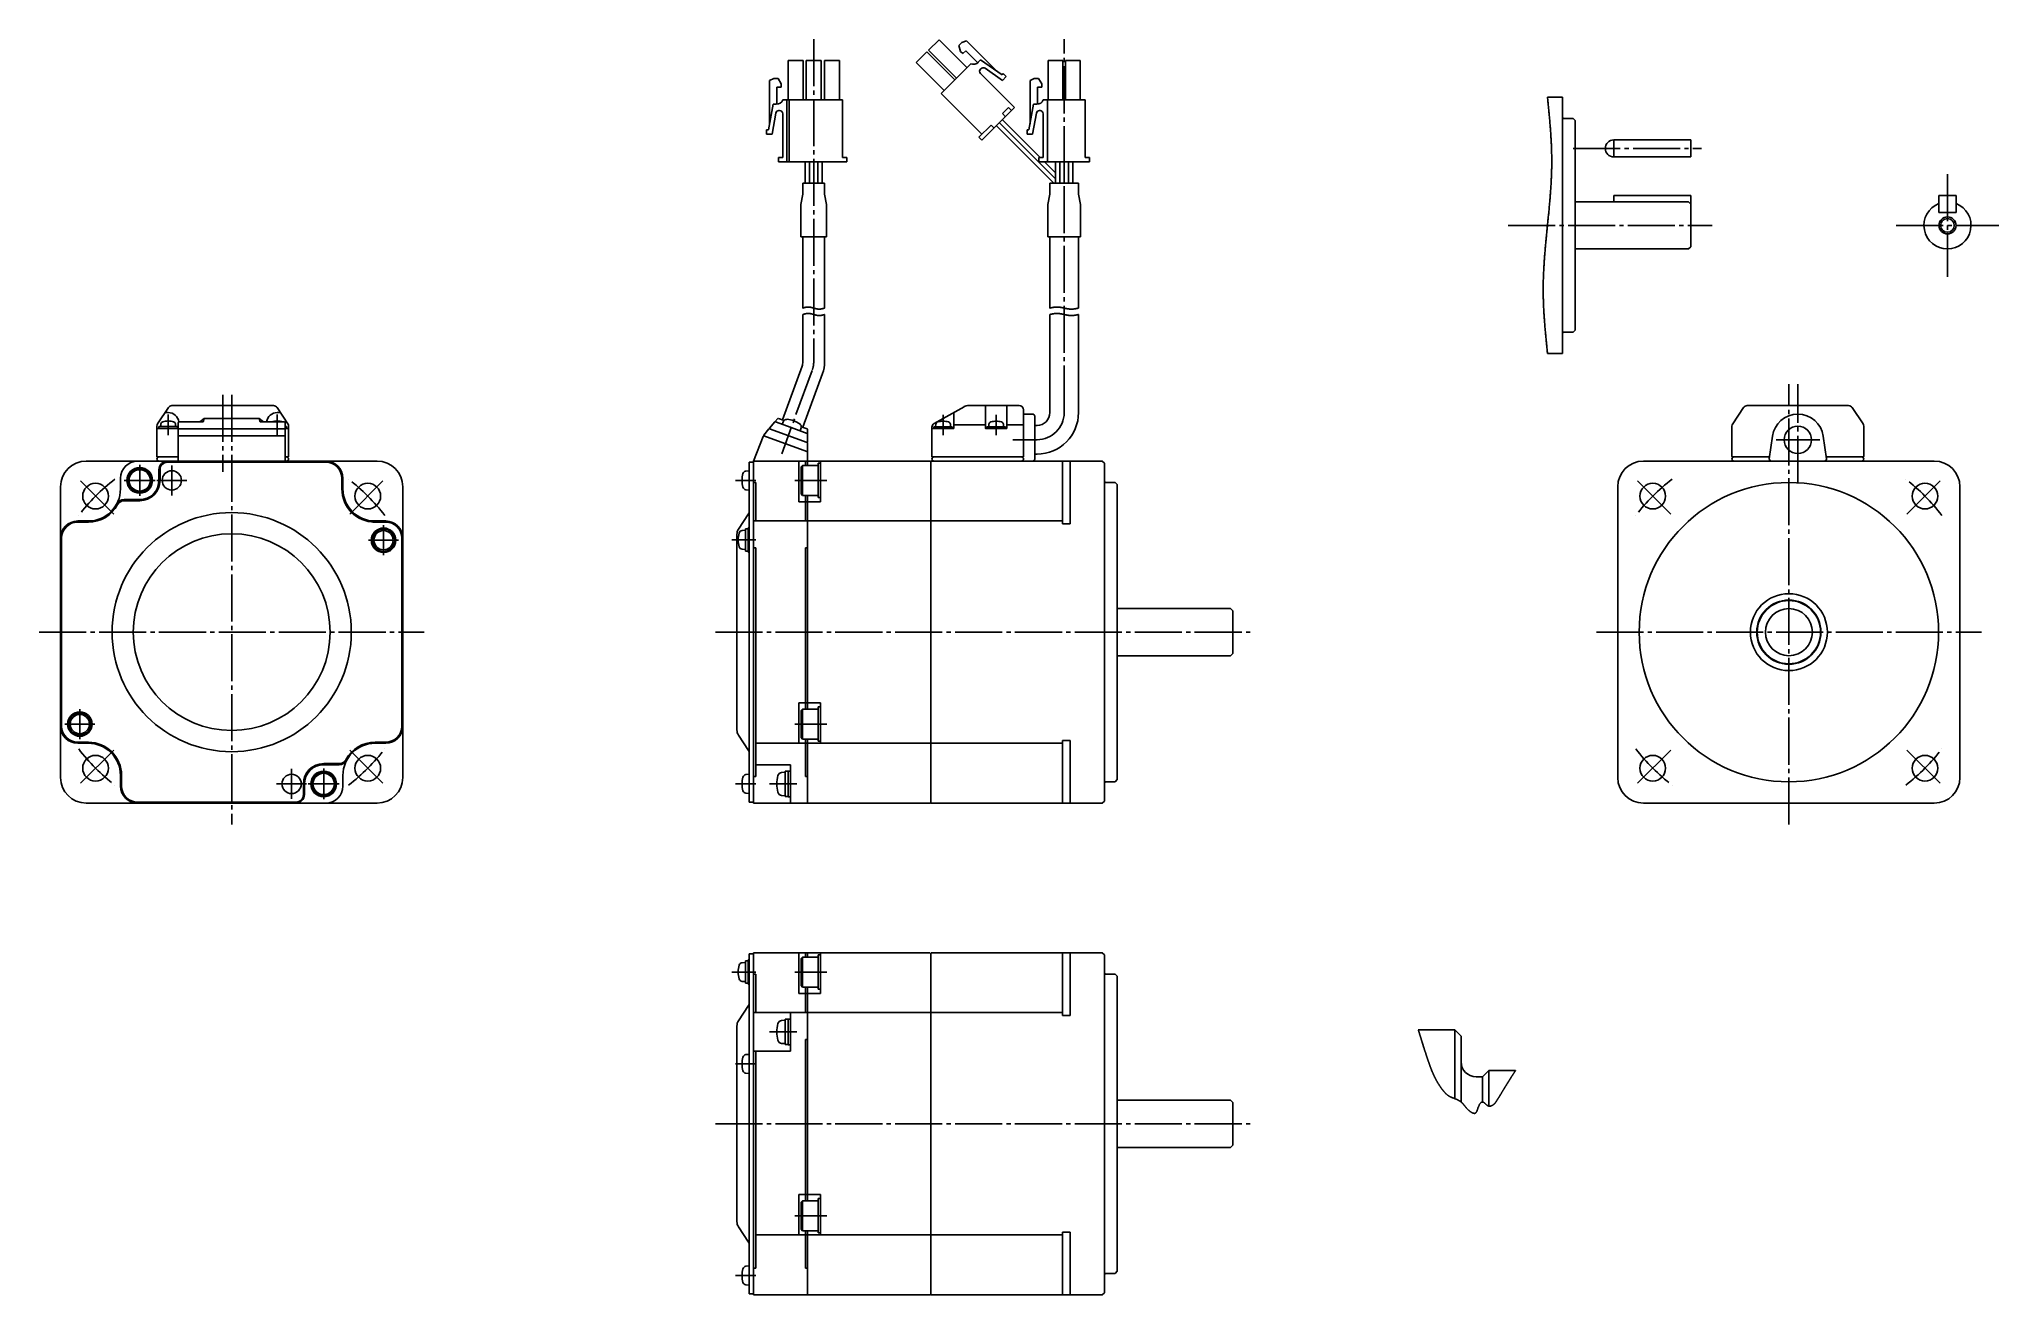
# Model space of a CAD drawing. Extents: x -232 to 226, y -175 to 119.
import ezdxf

# ---------------------------------------------------------------- set-up
doc = ezdxf.new("R2010")
doc.units = 0
doc.linetypes.add('DASH_CENTER', pattern=[14, 11, -1, 1, -1])
doc.layers.get('0').update_dxf_attribs({"linetype": 'CONTINUOUS'})

msp = doc.modelspace()

# ---------------------------------------------------------------- linework, layer by layer
at = {"color": 1, "linetype": 'DASH_CENTER'}
for p, q in [((-50.95, 118.7), (-50.95, 43.24)), ((7.6, 31.35), (7.6, 118.7)), ((126.57, 93.14), (156.57, 93.14)), ((214.07, 87.14), (214.07, 63.14)), ((111.37, 75.14), (159.07, 75.14)), ((202.07, 75.14), (226.07, 75.14)), ((-51.33, 41.21), (-58.42, 21.73)), ((177, -65), (177, 38)), ((179.1, 14.94), (179.1, 38)), ((-189.1, 35.5), (-189.1, 17.5)), ((-187, 35.5), (-187, -65)), ((-201.85, 26.1), (-201.85, 30.9)), ((-176.35, 30.9), (-176.35, 26.1)), ((-20.7, 26.1), (-20.7, 30.85)), ((-8.3, 26.1), (-8.3, 30.85)), ((-4.4, 25), (1.25, 25)), ((174, 25), (184.2, 25)), ((-208.5, 19.1), (-208.5, 11.9)), ((-201, 12), (-201, 19)), ((-214.58, 7.58), (-223.06, 16.06)), ((-204.9, 15.5), (-212.1, 15.5)), ((-204.5, 15.5), (-197.5, 15.5)), ((-159.42, 7.58), (-150.94, 16.06)), ((-69.2, 15.5), (-64.5, 15.5)), ((-55.4, 15.5), (-47.9, 15.5)), ((149.42, 7.58), (140.94, 16.06)), ((204.58, 7.58), (213.06, 16.06)), ((-151.5, -2), (-151.5, 5)), ((-155, 1.5), (-148, 1.5)), ((-70.1, 1.58), (-64.5, 1.58)), ((-232, -20), (-142, -20)), ((-73.9, -20), (52, -20)), ((132, -20), (222, -20)), ((-222.5, -45), (-222.5, -38)), ((-226, -41.5), (-219, -41.5)), ((-55.4, -41.5), (-47.9, -41.5)), ((-214.58, -47.58), (-223.06, -56.06)), ((-159.42, -47.58), (-150.94, -56.06)), ((149.42, -47.58), (140.94, -56.06)), ((204.58, -47.58), (213.06, -56.06)), ((-173, -59), (-173, -52)), ((-165.5, -51.9), (-165.5, -59.1)), ((-176.5, -55.5), (-169.5, -55.5)), ((-161.9, -55.5), (-169.1, -55.5)), ((-69.2, -55.5), (-64.5, -55.5)), ((-54.9, -55.5), (-61.28, -55.5)), ((-70.1, -99.5), (-64.5, -99.5)), ((-55.4, -99.5), (-47.9, -99.5)), ((-54.9, -113.5), (-61.28, -113.5)), ((-69.2, -121), (-64.5, -121)), ((-73.9, -135), (52, -135)), ((-55.4, -156.5), (-47.9, -156.5)), ((-69.2, -170.5), (-64.5, -170.5))]:
    msp.add_line(p, q, dxfattribs=at)
at = {"color": 7, "linetype": 'CONTINUOUS'}
for p, q in [((-24.49, 115.71), (-26.97, 113.23)), ((-17.99, 109.2), (-24.49, 115.71)), ((-21.63, 118.57), (-24.11, 116.1)), ((-24.11, 116.1), (-17.6, 109.59)), ((-15.13, 112.06), (-21.63, 118.57)), ((-17.01, 117.25), (-16.3, 117.96)), ((-16.66, 115.84), (-17.01, 117.25)), ((-16.13, 115.31), (-16.66, 115.84)), ((-15.24, 118.31), (-16.3, 117.96)), ((-16.13, 115.31), (-15.42, 116.01)), ((-15.42, 116.01), (-12.59, 113.19)), ((-15.24, 118.31), (-8.08, 111.15)), ((-56.95, 113.7), (-56.95, 104.5)), ((-53.45, 113.7), (-56.95, 113.7)), ((-53.45, 104.5), (-53.45, 113.7)), ((-52.7, 113.7), (-49.2, 113.7)), ((-52.7, 104.5), (-52.7, 113.7)), ((-49.2, 113.7), (-49.2, 104.5)), ((-44.95, 113.7), (-48.45, 113.7)), ((-48.45, 113.7), (-48.45, 104.5)), ((-44.95, 104.5), (-44.95, 113.7)), ((-26.97, 113.23), (-20.46, 106.73)), ((-21.17, 106.02), (-14.24, 112.95)), ((-11.95, 113.83), (-12.47, 113.3)), ((-6.93, 110.36), (-11.95, 113.83)), ((-11.94, 111.71), (-11.86, 111.8)), ((-11.94, 110.65), (-3.99, 102.7)), ((-6.82, 109.06), (-10.9, 111.89)), ((-6.64, 110.65), (-6.93, 110.36)), ((-6.82, 109.06), (-5.93, 109.94)), ((-5.93, 109.94), (-6.64, 110.65)), ((3.82, 113.7), (7.32, 113.7)), ((3.82, 104.5), (3.82, 113.7)), ((7.32, 113.7), (7.32, 104.5)), ((7.87, 113.7), (11.37, 113.7)), ((7.87, 104.5), (7.87, 113.7)), ((11.37, 113.7), (11.37, 104.5)), ((-60.29, 109.5), (-61.29, 109)), ((-61.29, 98.88), (-61.29, 109)), ((-60.29, 109.5), (-59.29, 109.5)), ((-59.54, 107.5), (-58.54, 107.5)), ((-59.54, 103.5), (-59.54, 107.5)), ((-59.29, 109.5), (-58.54, 108.25)), ((-58.54, 108.25), (-58.54, 107.5)), ((-11.63, 96.47), (-21.17, 106.02)), ((0.62, 109.5), (-0.38, 109)), ((-0.38, 98.88), (-0.38, 109)), ((0.62, 109.5), (1.62, 109.5)), ((1.37, 103.5), (1.37, 107.5)), ((1.37, 107.5), (2.37, 107.5)), ((1.62, 109.5), (2.37, 108.25)), ((2.37, 108.25), (2.37, 107.5)), ((-61.54, 97.5), (-60.45, 103.5)), ((-59.81, 101.38), (-60.7, 96.5)), ((-59.7, 103.5), (-60.45, 103.5)), ((-59.08, 102), (-58.95, 102)), ((-58.2, 104.5), (-54.7, 104.5)), ((-58.2, 91), (-58.2, 101.25)), ((-57.2, 104.5), (-57.2, 90)), ((-56.7, 90), (-56.7, 104.5)), ((-54.7, 104.5), (-53.45, 104.5)), ((-52.7, 104.5), (-53.45, 104.5)), ((-49.2, 104.5), (-52.7, 104.5)), ((-44.2, 104.5), (-49.2, 104.5)), ((-44.2, 104.5), (-44.2, 91)), ((-11.63, 95.06), (-3.99, 102.7)), ((-6.82, 101.28), (-5.4, 102.7)), ((-6.82, 101.28), (-6.11, 100.57)), ((-5.4, 102.7), (-4.7, 101.99)), ((-5.4, 102.7), (-4.7, 101.99)), ((-0.63, 97.5), (0.46, 103.5)), ((1.09, 101.38), (0.2, 96.5)), ((1.2, 103.5), (0.46, 103.5)), ((1.83, 102), (1.95, 102)), ((12.5, 104.5), (2.7, 104.5)), ((2.7, 91), (2.7, 101.25)), ((3.7, 104.5), (3.7, 90)), ((12.5, 104.5), (12.5, 91)), ((120.57, 105.14), (124.07, 105.14)), ((124.07, 105.14), (124.07, 45.14)), ((-61.95, 97.5), (-61.95, 96.5)), ((-61.54, 97.5), (-61.95, 97.5)), ((-61.95, 96.5), (-60.7, 96.5)), ((-12.33, 95.77), (-9.5, 98.59)), ((-9.5, 98.59), (-8.8, 97.89)), ((-8.25, 98.44), (5.19, 85)), ((5.6, 86), (-7.54, 99.14)), ((-6.83, 99.85), (2.01, 91)), ((-0.63, 97.5), (-1.05, 97.5)), ((-1.05, 97.5), (-1.05, 96.5)), ((-1.05, 96.5), (0.2, 96.5)), ((124.37, 100.14), (126.57, 100.14)), ((126.57, 100.14), (127.07, 99.64)), ((127.07, 99.64), (127.07, 50.64)), ((-12.33, 95.77), (-11.63, 95.06)), ((136.07, 95.14), (154.07, 95.14)), ((136.07, 95.14), (136.07, 91.14)), ((154.07, 91.14), (154.07, 95.14)), ((-58.2, 91), (-59.2, 91)), ((-59.2, 91), (-59.2, 90)), ((-59.2, 90), (-58.5, 90)), ((-58.5, 90), (-57.2, 90)), ((-57.2, 90), (-57.2, 91)), ((-43.2, 90), (-57.2, 90)), ((-57.2, 90), (-57.2, 90)), ((-52.95, 90), (-52.95, 85)), ((-51.95, 90), (-51.95, 85)), ((-50.95, 90), (-50.95, 85)), ((-49.95, 90), (-49.95, 85)), ((-48.95, 90), (-48.95, 85)), ((-43.2, 91), (-44.2, 91)), ((-43.2, 90), (-43.2, 91)), ((2.7, 91), (1.7, 91)), ((1.7, 91), (1.7, 90)), ((1.7, 90), (13.5, 90)), ((3.01, 90), (5.6, 87.41)), ((5.6, 90), (5.6, 85)), ((6.6, 90), (6.6, 85)), ((7.6, 90), (7.6, 85)), ((8.6, 90), (8.6, 85)), ((9.6, 90), (9.6, 85)), ((13.5, 91), (12.5, 91)), ((13.5, 90), (13.5, 91)), ((136.07, 91.14), (154.07, 91.14)), ((-53.5, 85), (-53.5, 82.43)), ((-48.4, 85), (-53.5, 85)), ((-48.4, 82.43), (-48.4, 85)), ((4.25, 85), (4.25, 82.43)), ((10.95, 85), (4.25, 85)), ((10.95, 82.43), (10.95, 85)), ((-53.5, 82.43), (-53.95, 80)), ((-53.95, 80), (-53.95, 72.5)), ((-47.95, 80), (-48.4, 82.43)), ((-47.95, 72.5), (-47.95, 80)), ((4.25, 82.43), (3.8, 80)), ((3.8, 80), (3.8, 72.5)), ((11.4, 80), (10.95, 82.43)), ((11.4, 72.5), (11.4, 80)), ((127.07, 80.64), (153.57, 80.64)), ((136.07, 82.14), (136.07, 80.64)), ((154.07, 82.14), (136.07, 82.14)), ((153.57, 80.64), (154.07, 80.14)), ((154.07, 82.14), (154.07, 70.14)), ((212.07, 82.14), (212.07, 78.14)), ((216.07, 82.14), (212.07, 82.14)), ((216.07, 78.14), (212.07, 78.14)), ((216.07, 82.14), (216.07, 78.14)), ((-53.95, 72.5), (-47.95, 72.5)), ((-53.5, 55.8), (-53.5, 72.5)), ((-48.4, 55.8), (-48.4, 72.5)), ((3.8, 72.5), (11.4, 72.5)), ((4.25, 72.5), (4.25, 55.8)), ((10.95, 55.8), (10.95, 72.5)), ((153.57, 69.64), (127.07, 69.64)), ((154.07, 70.14), (153.57, 69.64)), ((-53.5, 43.24), (-53.5, 54.3)), ((-48.4, 43.24), (-48.4, 54.3)), ((4.25, 54.3), (4.25, 31.35)), ((10.95, 31.35), (10.95, 54.3)), ((127.07, 50.64), (126.57, 50.14)), ((126.57, 50.14), (124.37, 50.14)), ((-58.25, 29.65), (-53.68, 42.21)), ((120.57, 45.14), (124.07, 45.14)), ((-53.46, 27.91), (-48.89, 40.47)), ((-204.33, 28.75), (-201.8, 32.56)), ((-200.96, 33), (-199.35, 33)), ((-199.35, 33), (-189.1, 33)), ((-189.1, 33), (-178.85, 33)), ((-178.85, 33), (-177.23, 33)), ((-176.4, 32.56), (-173.87, 28.75)), ((-22.79, 28.79), (-15.76, 32.74)), ((-14.78, 33), (-2.9, 33)), ((-10.8, 27.7), (-10.8, 33)), ((-5.8, 33), (-5.8, 27.7)), ((163.87, 28.75), (166.4, 32.56)), ((167.24, 33), (190.97, 33)), ((191.8, 32.56), (194.33, 28.75)), ((-204.5, 28.2), (-204.5, 27.6)), ((-204.5, 27.6), (-204.5, 21.1)), ((-199.5, 27.6), (-204.4, 27.6)), ((-204, 28.1), (-204, 27.6)), ((-204, 28.1), (-201.85, 28.1)), ((-203.55, 28.69), (-203.6, 28.1)), ((-202.59, 31.37), (-201.85, 31.37)), ((-201.85, 28.1), (-199.7, 28.1)), ((-200.1, 28.1), (-200.15, 28.69)), ((-199.7, 27.6), (-199.7, 28.1)), ((-199.5, 29), (-199.5, 27.58)), ((-199.5, 27.58), (-174.5, 27.58)), ((-199.3, 29.2), (-193.67, 29.2)), ((-194.46, 29.2), (-193.46, 30.01)), ((-193.67, 29.2), (-193.46, 30.01)), ((-193.46, 30.01), (-180.54, 30.01)), ((-180.54, 30.01), (-180.33, 29.2)), ((-180.54, 30.01), (-179.54, 29.2)), ((-180.33, 29.2), (-174.7, 29.2)), ((-176.35, 31.37), (-175.61, 31.37)), ((-174.5, 27.58), (-174.5, 29)), ((-174.5, 28.1), (-174.2, 28.1)), ((-173.8, 27.6), (-174.5, 27.6)), ((-174.2, 27.6), (-174.2, 28.1)), ((-173.7, 27.6), (-173.7, 28.2)), ((-173.7, 21.1), (-173.7, 27.6)), ((-62.64, 26.07), (-61.41, 27.54)), ((-52.47, 24.35), (-61.3, 27.57)), ((-60.02, 29.16), (-61.26, 27.69)), ((-59.33, 29.97), (-60.02, 29.16)), ((-59.91, 29.19), (-56.2, 27.84)), ((-59.22, 30), (-57.86, 29.51)), ((-57.98, 29.32), (-58.31, 28.61)), ((-56.2, 27.84), (-52.49, 26.49)), ((-54.09, 27.07), (-53.88, 27.83)), ((-53.86, 28.05), (-52.49, 27.56)), ((-23.3, 27.92), (-23.3, 21)), ((-23.3, 27.6), (-18.3, 27.6)), ((-22.85, 28.05), (-18.55, 28.05)), ((-22.85, 27.6), (-22.85, 28.05)), ((-22.4, 28.64), (-22.45, 28.05)), ((-18.95, 28.05), (-19, 28.64)), ((-18.55, 27.6), (-18.55, 28.05)), ((-18.2, 27.7), (-18.2, 31.37)), ((-18.2, 28.5), (-10.8, 28.5)), ((-5.9, 27.6), (-10.7, 27.6)), ((-10.45, 27.6), (-10.45, 28.05)), ((-10.45, 28.05), (-6.15, 28.05)), ((-10, 28.64), (-10.05, 28.05)), ((-6.55, 28.05), (-6.6, 28.64)), ((-6.15, 27.6), (-6.15, 28.05)), ((-5.8, 28.5), (-1.9, 28.5)), ((-1.9, 32), (-1.9, 21)), ((-1.8, 31), (0.2, 31)), ((0.7, 30.5), (0.7, 20.5)), ((1.25, 28.35), (0.7, 28.35)), ((163.7, 28.2), (163.7, 27.6)), ((163.7, 27.6), (163.7, 21.1)), ((194.5, 27.6), (194.5, 28.2)), ((194.5, 21.1), (194.5, 27.6)), ((-199.5, 27.38), (-199.5, 25.94)), ((-199.5, 25.94), (-174.5, 25.94)), ((-199.5, 20), (-199.5, 25.74)), ((-174.5, 25.94), (-174.5, 27.38)), ((-174.5, 25.74), (-174.5, 20)), ((-62.8, 25.77), (-65, 20)), ((-52.53, 22.25), (-62.6, 25.91)), ((-52.43, 26.4), (-52.43, 27.46)), ((-52.42, 24.48), (-52.43, 26.4)), ((-52.4, 24.26), (-52.4, 22.34)), ((173.16, 25.82), (172.43, 20.57)), ((185.77, 20.57), (185.04, 25.82)), ((-209, 20), (-221, 20)), ((-177, 20), (-209, 20)), ((-204.4, 21), (-199.5, 21)), ((-202, 19.75), (-187, 19.75)), ((-187, 19.75), (-165, 19.75)), ((-177, 20), (-154, 20)), ((-174.5, 21), (-173.8, 21)), ((-153, 20), (-154, 20)), ((-66, 19.75), (-65, 19.75)), ((-66, -20), (-66, 19.75)), ((-65, 20), (-52.4, 20)), ((-65, 20), (-65, -60)), ((-54.4, 10.5), (-54.4, 20)), ((-53.55, 19), (-53.9, 18.65)), ((-53.9, 12.35), (-53.9, 18.65)), ((-53.55, 19), (-53.55, 12)), ((-53.55, 19), (-49.9, 19)), ((-52.9, 20), (-52.9, 19)), ((-52.4, 22.06), (-52.4, 19)), ((-23.7, 20), (-52.4, 20)), ((-49.9, 11.5), (-49.9, 19.5)), ((-49.9, 19.5), (-49.4, 19.5)), ((-49.4, 10.5), (-49.4, 20)), ((-23.7, 20), (-23.6, 19.9)), ((-23.6, 19.9), (-23.5, 20)), ((-23.6, 19.9), (-23.6, -59.9)), ((16.5, 20), (-23.5, 20)), ((-23.3, 21), (-1.9, 21)), ((0.7, 21.65), (1.25, 21.65)), ((7.2, 5.32), (7.2, 20)), ((9, 20), (9, 5.32)), ((17, 19.5), (16.5, 20)), ((17, 19.5), (17, -59.5)), ((143, 20), (211, 20)), ((163.8, 21), (172.49, 21)), ((185.71, 21), (194.4, 21)), ((-227, 14), (-227, 2)), ((-213, 16), (-213, 13.5)), ((-204, 18), (-204, 14.25)), ((-203.75, 18), (-203.75, 15.5)), ((-161.25, 16), (-161.25, 13.5)), ((-161, 16), (-161, 13.5)), ((-147, 2), (-147, 14)), ((-66, 17.75), (-66.78, 17.68)), ((-65, 15), (-64.5, 15)), ((-64.5, 15), (-64.5, 6)), ((17.3, 15), (19.5, 15)), ((19.5, 15), (20, 14.5)), ((20, -20), (20, 14.5)), ((137, 14), (137, -54)), ((217, -54), (217, 14)), ((-212.13, 11), (-208.5, 11)), ((-212.13, 10.75), (-208.5, 10.75)), ((-66.78, 13.32), (-66, 13.25)), ((-54.4, 10.5), (-49.4, 10.5)), ((-53.9, 12.35), (-53.55, 12)), ((-49.9, 12), (-53.55, 12)), ((-52.9, 12), (-52.9, 6)), ((-52.4, 12), (-52.4, -36.5)), ((-49.9, 11.5), (-49.4, 11.5)), ((-223, 6), (-220.5, 6)), ((-223, 5.75), (-220.5, 5.75)), ((-154, 5.75), (-151, 5.75)), ((-151, 6), (-153.5, 6)), ((-68.53, 4.09), (-66.17, 7.65)), ((-65, 6), (-52.4, 6)), ((-52.4, 6), (-23.6, 6)), ((7.2, 6), (-23.6, 6)), ((7.2, 5.32), (9, 5.32)), ((-227, 2), (-227, -42)), ((-227, 1.32), (-227, -54)), ((-226.75, 2), (-226.75, -20)), ((-147.25, 2), (-147.25, -20)), ((-147, -42), (-147, 2)), ((-68.9, 2.88), (-68.9, -20)), ((-66.9, 3.83), (-67.68, 3.77)), ((-66.9, -1.02), (-66.9, 4.18)), ((-66.9, 4.18), (-66.3, 4.18)), ((-66.3, -1.27), (-66.3, 4.43)), ((-66.3, 4.43), (-66, 4.43)), ((-67.68, -0.6), (-66.9, -0.67)), ((-66.3, -1.02), (-66.9, -1.02)), ((-66, -1.27), (-66.3, -1.27)), ((-65, -0.25), (-64.5, -0.25)), ((-64.5, -0.25), (-64.5, -46)), ((-52.9, -38), (-52.9, -0.25)), ((-52.9, -0.25), (-52.4, -0.25)), ((46.5, -14.5), (20, -14.5)), ((47, -15), (46.5, -14.5)), ((47, -25), (47, -15)), ((-226.75, -42), (-226.75, -20)), ((-147.25, -42), (-147.25, -20)), ((-68.9, -20), (-68.9, -42.88)), ((-66, -59.75), (-66, -20)), ((20, -54.5), (20, -20)), ((20, -25.5), (46.5, -25.5)), ((46.5, -25.5), (47, -25)), ((-54.4, -36.5), (-52.4, -36.5)), ((-54.4, -46), (-54.4, -36.5)), ((-52.4, -38), (-52.4, -36.5)), ((-52.4, -36.5), (-49.4, -36.5)), ((-49.4, -36.5), (-49.4, -46)), ((-53.55, -38), (-53.9, -38.35)), ((-53.9, -44.65), (-53.9, -38.35)), ((-53.55, -38), (-53.55, -45)), ((-53.55, -38), (-49.9, -38)), ((-49.9, -37.5), (-49.4, -37.5)), ((-49.9, -45.5), (-49.9, -37.5)), ((-223, -45.75), (-220.5, -45.75)), ((-151, -45.75), (-153.5, -45.75)), ((-147, -42), (-147, -54)), ((-66.17, -47.71), (-68.53, -44.09)), ((-53.9, -44.65), (-53.55, -45)), ((-49.9, -45), (-53.55, -45)), ((-52.9, -45), (-52.9, -53.75)), ((-52.4, -46), (-52.4, -45)), ((-49.9, -45.5), (-49.4, -45.5)), ((7.2, -60), (7.2, -45.32)), ((9, -45.32), (7.2, -45.32)), ((9, -60), (9, -45.32)), ((-223, -46), (-220.5, -46)), ((-151, -46), (-153.5, -46)), ((-64.5, -46), (-52.4, -46)), ((-64.5, -53.75), (-64.5, -46)), ((-52.4, -46), (-52.4, -60)), ((-52.4, -46), (-23.6, -46)), ((7.2, -46), (-23.6, -46)), ((-213, -56), (-213, -53.5)), ((-212.75, -56), (-212.75, -53.5)), ((-170, -58), (-170, -54.25)), ((-161.87, -50.75), (-165.5, -50.75)), ((-161.87, -51), (-165.5, -51)), ((-161, -56), (-161, -53.5)), ((-66, -53.25), (-66.78, -53.32)), ((-65, -53.75), (-64.5, -53.75)), ((-64.5, -51), (-56.4, -51)), ((-57.6, -52.75), (-58.45, -52.82)), ((-57.6, -52.55), (-56.9, -52.55)), ((-57.6, -52.55), (-57.6, -58.45)), ((-56.9, -52.5), (-56.9, -58.5)), ((-56.9, -52.5), (-56.4, -52.5)), ((-56.4, -51), (-56.4, -60)), ((-52.9, -53.75), (-52.4, -53.75)), ((20, -54.5), (19.5, -55)), ((-170.25, -58), (-170.25, -55.5)), ((-66.78, -57.68), (-66, -57.75)), ((-58.45, -58.18), (-57.6, -58.25)), ((-56.9, -58.45), (-57.6, -58.45)), ((-56.4, -58.5), (-56.9, -58.5)), ((16.5, -60), (17, -59.5)), ((19.5, -55), (17.3, -55)), ((-221, -60), (-153, -60)), ((-209, -59.75), (-187, -59.75)), ((-209, -60), (-165, -60)), ((-172, -59.75), (-187, -59.75)), ((-65, -59.75), (-66, -59.75)), ((-65, -60), (-52.4, -60)), ((-23.7, -60), (-52.4, -60)), ((-23.6, -59.9), (-23.7, -60)), ((-23.5, -60), (-23.6, -59.9)), ((-23.5, -60), (16.5, -60)), ((143, -60), (211, -60)), ((-66, -95.25), (-65, -95.25)), ((-66, -135), (-66, -95.25)), ((-65, -95), (-52.4, -95)), ((-65, -95), (-65, -175)), ((-54.4, -104.5), (-54.4, -95)), ((-53.55, -96), (-53.9, -96.35)), ((-53.55, -96), (-53.55, -103)), ((-53.55, -96), (-49.9, -96)), ((-52.9, -96), (-52.9, -95)), ((-23.7, -95), (-52.4, -95)), ((-52.4, -95), (-52.4, -96)), ((-49.9, -103.5), (-49.9, -95.5)), ((-49.9, -95.5), (-49.4, -95.5)), ((-49.4, -104.5), (-49.4, -95)), ((-23.6, -95.1), (-23.6, -174.9)), ((16.5, -95), (-23.5, -95)), ((7.2, -109.68), (7.2, -95)), ((9, -95), (9, -109.68)), ((17, -95.5), (16.5, -95)), ((17, -95.5), (17, -174.5)), ((-66.9, -97.25), (-67.68, -97.32)), ((-66.9, -102.1), (-66.9, -96.9)), ((-66.9, -96.9), (-66.3, -96.9)), ((-66.3, -102.35), (-66.3, -96.65)), ((-66.3, -96.65), (-66, -96.65)), ((-65, -100), (-64.5, -100)), ((-64.5, -100), (-64.5, -109)), ((-53.9, -102.65), (-53.9, -96.35)), ((17.3, -100), (19.5, -100)), ((19.5, -100), (20, -100.5)), ((20, -135), (20, -100.5)), ((-67.68, -101.68), (-66.9, -101.75)), ((-66.3, -102.1), (-66.9, -102.1)), ((-66, -102.35), (-66.3, -102.35)), ((-54.4, -104.5), (-49.4, -104.5)), ((-53.9, -102.65), (-53.55, -103)), ((-49.9, -103), (-53.55, -103)), ((-52.9, -103), (-52.9, -109)), ((-52.4, -103), (-52.4, -151.5)), ((-49.9, -103.5), (-49.4, -103.5)), ((-68.53, -110.91), (-66.17, -107.35)), ((-65, -109), (-52.4, -109)), ((-56.4, -109), (-56.4, -118)), ((-52.4, -109), (-23.6, -109)), ((7.2, -109), (-23.6, -109)), ((7.2, -109.68), (9, -109.68)), ((-68.9, -112.12), (-68.9, -135)), ((-57.6, -110.75), (-58.45, -110.82)), ((-57.6, -110.55), (-56.9, -110.55)), ((-57.6, -110.55), (-57.6, -116.45)), ((-56.9, -110.5), (-56.9, -116.5)), ((-56.9, -110.5), (-56.4, -110.5)), ((90.38, -113), (98.88, -113)), ((98.88, -113), (98.88, -129.1)), ((98.88, -113), (100.38, -114.5)), ((100.38, -114.5), (100.38, -129.9)), ((-66, -118.75), (-66.78, -118.82)), ((-56.4, -118), (-65, -118)), ((-64.5, -118), (-64.5, -161)), ((-58.45, -116.18), (-57.6, -116.25)), ((-56.9, -116.45), (-57.6, -116.45)), ((-56.4, -116.5), (-56.9, -116.5)), ((-52.9, -153), (-52.9, -115.25)), ((-52.9, -115.25), (-52.4, -115.25)), ((-66.78, -123.18), (-66, -123.25)), ((105.38, -124), (106.88, -122.5)), ((106.88, -122.5), (113.13, -122.5)), ((106.88, -122.5), (106.88, -130.88)), ((103.88, -124), (105.38, -124)), ((105.38, -124), (105.38, -129.9)), ((46.5, -129.5), (20, -129.5)), ((47, -130), (46.5, -129.5)), ((47, -140), (47, -130)), ((-68.9, -135), (-68.9, -157.88)), ((-66, -174.75), (-66, -135)), ((20, -169.5), (20, -135)), ((20, -140.5), (46.5, -140.5)), ((46.5, -140.5), (47, -140)), ((-54.4, -151.5), (-52.4, -151.5)), ((-54.4, -161), (-54.4, -151.5)), ((-53.55, -153), (-53.9, -153.35)), ((-53.9, -159.65), (-53.9, -153.35)), ((-53.55, -153), (-53.55, -160)), ((-53.55, -153), (-49.9, -153)), ((-52.4, -153), (-52.4, -151.5)), ((-52.4, -151.5), (-49.4, -151.5)), ((-49.9, -152.5), (-49.4, -152.5)), ((-49.9, -160.5), (-49.9, -152.5)), ((-49.4, -151.5), (-49.4, -161)), ((-66.17, -162.71), (-68.53, -159.09)), ((-53.9, -159.65), (-53.55, -160)), ((-49.9, -160), (-53.55, -160)), ((-52.9, -160), (-52.9, -168.75)), ((-52.4, -161), (-52.4, -160)), ((7.2, -175), (7.2, -160.32)), ((9, -160.32), (7.2, -160.32)), ((9, -175), (9, -160.32)), ((-64.5, -161), (-52.4, -161)), ((-64.5, -168.75), (-64.5, -161)), ((-52.4, -161), (-52.4, -175)), ((-52.4, -161), (-23.6, -161)), ((-49.9, -160.5), (-49.4, -160.5)), ((7.2, -161), (-23.6, -161)), ((-66, -168.25), (-66.78, -168.32)), ((-65, -168.75), (-64.5, -168.75)), ((-52.9, -168.75), (-52.4, -168.75)), ((-66.78, -172.68), (-66, -172.75)), ((19.5, -170), (17.3, -170)), ((20, -169.5), (19.5, -170)), ((-65, -174.75), (-66, -174.75)), ((-65, -175), (-52.4, -175)), ((-23.7, -175), (-52.4, -175)), ((-23.6, -174.9), (-23.7, -175)), ((-23.5, -175), (-23.6, -174.9)), ((-23.5, -175), (16.5, -175)), ((16.5, -175), (17, -174.5))]:
    msp.add_line(p, q, dxfattribs=at)
at = {"color": 2}
for points in [[(120.57, 45.14, 0), (120.55, 45.41, 0), (120.52, 45.67, 0), (120.49, 45.94, 0), (120.47, 46.21, 0), (120.44, 46.48, 0), (120.41, 46.75, 0), (120.39, 47.02, 0), (120.36, 47.29, 0), (120.33, 47.56, 0), (120.31, 47.83, 0), (120.28, 48.1, 0), (120.25, 48.37, 0), (120.23, 48.63, 0), (120.2, 48.9, 0), (120.18, 49.17, 0), (120.15, 49.44, 0), (120.13, 49.71, 0), (120.11, 49.98, 0), (120.08, 50.25, 0), (120.06, 50.52, 0), (120.03, 50.79, 0), (120.01, 51.06, 0), (119.99, 51.33, 0), (119.97, 51.59, 0), (119.95, 51.86, 0), (119.92, 52.13, 0), (119.9, 52.4, 0), (119.88, 52.67, 0), (119.86, 52.94, 0), (119.84, 53.21, 0), (119.83, 53.48, 0), (119.81, 53.75, 0), (119.79, 54.02, 0), (119.77, 54.28, 0), (119.75, 54.55, 0), (119.74, 54.82, 0), (119.72, 55.09, 0), (119.71, 55.36, 0), (119.69, 55.63, 0), (119.68, 55.9, 0), (119.67, 56.17, 0), (119.66, 56.44, 0), (119.65, 56.71, 0), (119.64, 56.98, 0), (119.62, 57.24, 0), (119.62, 57.51, 0), (119.61, 57.78, 0), (119.6, 58.05, 0), (119.59, 58.32, 0), (119.59, 58.59, 0), (119.58, 58.86, 0), (119.58, 59.13, 0), (119.58, 59.4, 0), (119.58, 59.67, 0), (119.57, 59.94, 0), (119.57, 60.2, 0), (119.57, 60.47, 0), (119.58, 60.74, 0), (119.58, 61.01, 0), (119.58, 61.28, 0), (119.59, 61.55, 0), (119.59, 61.82, 0), (119.6, 62.09, 0), (119.6, 62.36, 0), (119.61, 62.63, 0), (119.62, 62.89, 0), (119.63, 63.16, 0), (119.64, 63.43, 0), (119.65, 63.7, 0), (119.66, 63.97, 0), (119.67, 64.24, 0), (119.69, 64.51, 0), (119.7, 64.78, 0), (119.72, 65.05, 0), (119.73, 65.32, 0), (119.75, 65.59, 0), (119.76, 65.85, 0), (119.78, 66.12, 0), (119.8, 66.39, 0), (119.82, 66.66, 0), (119.83, 66.93, 0), (119.85, 67.2, 0), (119.87, 67.47, 0), (119.89, 67.74, 0), (119.91, 68.01, 0), (119.94, 68.28, 0), (119.96, 68.54, 0), (119.98, 68.81, 0), (120, 69.08, 0), (120.02, 69.35, 0), (120.05, 69.62, 0), (120.07, 69.89, 0), (120.09, 70.16, 0), (120.12, 70.43, 0), (120.14, 70.7, 0), (120.17, 70.97, 0), (120.19, 71.24, 0), (120.22, 71.5, 0), (120.24, 71.77, 0), (120.27, 72.04, 0), (120.29, 72.31, 0), (120.32, 72.58, 0), (120.35, 72.85, 0), (120.37, 73.12, 0), (120.4, 73.39, 0), (120.43, 73.66, 0), (120.45, 73.93, 0), (120.48, 74.2, 0), (120.51, 74.46, 0), (120.53, 74.73, 0), (120.56, 75, 0), (120.59, 75.27, 0), (120.61, 75.54, 0), (120.64, 75.81, 0), (120.67, 76.08, 0), (120.69, 76.35, 0), (120.72, 76.62, 0), (120.75, 76.89, 0), (120.77, 77.15, 0), (120.8, 77.42, 0), (120.83, 77.69, 0), (120.85, 77.96, 0), (120.88, 78.23, 0), (120.9, 78.5, 0), (120.93, 78.77, 0), (120.95, 79.04, 0), (120.98, 79.31, 0), (121, 79.58, 0), (121.03, 79.85, 0), (121.05, 80.11, 0), (121.08, 80.38, 0), (121.1, 80.65, 0), (121.12, 80.92, 0), (121.15, 81.19, 0), (121.17, 81.46, 0), (121.19, 81.73, 0), (121.21, 82, 0), (121.23, 82.27, 0), (121.25, 82.54, 0), (121.27, 82.81, 0), (121.29, 83.07, 0), (121.31, 83.34, 0), (121.33, 83.61, 0), (121.35, 83.88, 0), (121.37, 84.15, 0), (121.38, 84.42, 0), (121.4, 84.69, 0), (121.42, 84.96, 0), (121.43, 85.23, 0), (121.44, 85.5, 0), (121.46, 85.76, 0), (121.47, 86.03, 0), (121.48, 86.3, 0), (121.5, 86.57, 0), (121.51, 86.84, 0), (121.52, 87.11, 0), (121.53, 87.38, 0), (121.53, 87.65, 0), (121.54, 87.92, 0), (121.55, 88.19, 0), (121.56, 88.46, 0), (121.56, 88.72, 0), (121.56, 88.99, 0), (121.57, 89.26, 0), (121.57, 89.53, 0), (121.57, 89.8, 0), (121.57, 90.07, 0), (121.57, 90.34, 0), (121.57, 90.61, 0), (121.57, 90.88, 0), (121.57, 91.15, 0), (121.56, 91.41, 0), (121.56, 91.68, 0), (121.55, 91.95, 0), (121.55, 92.22, 0), (121.54, 92.49, 0), (121.53, 92.76, 0), (121.52, 93.03, 0), (121.51, 93.3, 0), (121.5, 93.57, 0), (121.49, 93.84, 0), (121.48, 94.11, 0), (121.47, 94.37, 0), (121.45, 94.64, 0), (121.44, 94.91, 0), (121.42, 95.18, 0), (121.41, 95.45, 0), (121.39, 95.72, 0), (121.38, 95.99, 0), (121.36, 96.26, 0), (121.34, 96.53, 0), (121.32, 96.8, 0), (121.3, 97.07, 0), (121.28, 97.33, 0), (121.26, 97.6, 0), (121.24, 97.87, 0), (121.22, 98.14, 0), (121.2, 98.41, 0), (121.18, 98.68, 0), (121.16, 98.95, 0), (121.13, 99.22, 0), (121.11, 99.49, 0), (121.09, 99.76, 0), (121.06, 100.03, 0), (121.04, 100.29, 0), (121.02, 100.56, 0), (120.99, 100.83, 0), (120.97, 101.1, 0), (120.94, 101.37, 0), (120.92, 101.64, 0), (120.89, 101.91, 0), (120.86, 102.18, 0), (120.84, 102.45, 0), (120.81, 102.72, 0), (120.79, 102.98, 0), (120.76, 103.25, 0), (120.73, 103.52, 0), (120.71, 103.79, 0), (120.68, 104.06, 0), (120.65, 104.33, 0), (120.63, 104.6, 0), (120.6, 104.87, 0), (120.57, 105.14, 0)], [(-53.5, 55.8, 0), (-53.48, 55.81, 0), (-53.46, 55.81, 0), (-53.43, 55.82, 0), (-53.41, 55.83, 0), (-53.39, 55.83, 0), (-53.37, 55.84, 0), (-53.34, 55.85, 0), (-53.32, 55.85, 0), (-53.3, 55.86, 0), (-53.27, 55.87, 0), (-53.25, 55.87, 0), (-53.23, 55.88, 0), (-53.21, 55.89, 0), (-53.18, 55.89, 0), (-53.16, 55.9, 0), (-53.14, 55.91, 0), (-53.11, 55.91, 0), (-53.09, 55.92, 0), (-53.07, 55.92, 0), (-53.05, 55.93, 0), (-53.02, 55.94, 0), (-53, 55.94, 0), (-52.98, 55.95, 0), (-52.95, 55.95, 0), (-52.93, 55.96, 0), (-52.91, 55.96, 0), (-52.89, 55.97, 0), (-52.86, 55.98, 0), (-52.84, 55.98, 0), (-52.82, 55.98, 0), (-52.79, 55.99, 0), (-52.77, 55.99, 0), (-52.75, 56, 0), (-52.73, 56, 0), (-52.7, 56.01, 0), (-52.68, 56.01, 0), (-52.66, 56.01, 0), (-52.63, 56.02, 0), (-52.61, 56.02, 0), (-52.59, 56.03, 0), (-52.57, 56.03, 0), (-52.54, 56.03, 0), (-52.52, 56.03, 0), (-52.5, 56.04, 0), (-52.47, 56.04, 0), (-52.45, 56.04, 0), (-52.43, 56.04, 0), (-52.41, 56.04, 0), (-52.38, 56.05, 0), (-52.36, 56.05, 0), (-52.34, 56.05, 0), (-52.31, 56.05, 0), (-52.29, 56.05, 0), (-52.27, 56.05, 0), (-52.25, 56.05, 0), (-52.22, 56.05, 0), (-52.2, 56.05, 0), (-52.18, 56.05, 0), (-52.15, 56.05, 0), (-52.13, 56.05, 0), (-52.11, 56.05, 0), (-52.09, 56.05, 0), (-52.06, 56.04, 0), (-52.04, 56.04, 0), (-52.02, 56.04, 0), (-51.99, 56.04, 0), (-51.97, 56.03, 0), (-51.95, 56.03, 0), (-51.93, 56.03, 0), (-51.9, 56.03, 0), (-51.88, 56.02, 0), (-51.86, 56.02, 0), (-51.83, 56.02, 0), (-51.81, 56.01, 0), (-51.79, 56.01, 0), (-51.77, 56.01, 0), (-51.74, 56, 0), (-51.72, 56, 0), (-51.7, 55.99, 0), (-51.67, 55.99, 0), (-51.65, 55.98, 0), (-51.63, 55.98, 0), (-51.61, 55.97, 0), (-51.58, 55.97, 0), (-51.56, 55.96, 0), (-51.54, 55.96, 0), (-51.51, 55.95, 0), (-51.49, 55.95, 0), (-51.47, 55.94, 0), (-51.44, 55.94, 0), (-51.42, 55.93, 0), (-51.4, 55.92, 0), (-51.38, 55.92, 0), (-51.35, 55.91, 0), (-51.33, 55.91, 0), (-51.31, 55.9, 0), (-51.28, 55.89, 0), (-51.26, 55.89, 0), (-51.24, 55.88, 0), (-51.22, 55.88, 0), (-51.19, 55.87, 0), (-51.17, 55.86, 0), (-51.15, 55.86, 0), (-51.12, 55.85, 0), (-51.1, 55.84, 0), (-51.08, 55.84, 0), (-51.06, 55.83, 0), (-51.03, 55.82, 0), (-51.01, 55.82, 0), (-50.99, 55.81, 0), (-50.96, 55.8, 0), (-50.94, 55.8, 0), (-50.92, 55.79, 0), (-50.89, 55.78, 0), (-50.87, 55.78, 0), (-50.85, 55.77, 0), (-50.83, 55.76, 0), (-50.8, 55.76, 0), (-50.78, 55.75, 0), (-50.76, 55.74, 0), (-50.73, 55.74, 0), (-50.71, 55.73, 0), (-50.69, 55.72, 0), (-50.67, 55.72, 0), (-50.64, 55.71, 0), (-50.62, 55.71, 0), (-50.6, 55.7, 0), (-50.57, 55.69, 0), (-50.55, 55.69, 0), (-50.53, 55.68, 0), (-50.5, 55.68, 0), (-50.48, 55.67, 0), (-50.46, 55.66, 0), (-50.44, 55.66, 0), (-50.41, 55.65, 0), (-50.39, 55.65, 0), (-50.37, 55.64, 0), (-50.34, 55.64, 0), (-50.32, 55.63, 0), (-50.3, 55.63, 0), (-50.28, 55.62, 0), (-50.25, 55.62, 0), (-50.23, 55.61, 0), (-50.21, 55.61, 0), (-50.18, 55.6, 0), (-50.16, 55.6, 0), (-50.14, 55.6, 0), (-50.12, 55.59, 0), (-50.09, 55.59, 0), (-50.07, 55.58, 0), (-50.05, 55.58, 0), (-50.02, 55.58, 0), (-50, 55.57, 0), (-49.98, 55.57, 0), (-49.96, 55.57, 0), (-49.93, 55.57, 0), (-49.91, 55.56, 0), (-49.89, 55.56, 0), (-49.86, 55.56, 0), (-49.84, 55.56, 0), (-49.82, 55.56, 0), (-49.79, 55.55, 0), (-49.77, 55.55, 0), (-49.75, 55.55, 0), (-49.73, 55.55, 0), (-49.7, 55.55, 0), (-49.68, 55.55, 0), (-49.66, 55.55, 0), (-49.63, 55.55, 0), (-49.61, 55.55, 0), (-49.59, 55.55, 0), (-49.57, 55.55, 0), (-49.54, 55.55, 0), (-49.52, 55.55, 0), (-49.5, 55.56, 0), (-49.47, 55.56, 0), (-49.45, 55.56, 0), (-49.43, 55.56, 0), (-49.41, 55.56, 0), (-49.38, 55.57, 0), (-49.36, 55.57, 0), (-49.34, 55.57, 0), (-49.31, 55.58, 0), (-49.29, 55.58, 0), (-49.27, 55.58, 0), (-49.25, 55.59, 0), (-49.22, 55.59, 0), (-49.2, 55.59, 0), (-49.18, 55.6, 0), (-49.15, 55.6, 0), (-49.13, 55.61, 0), (-49.11, 55.61, 0), (-49.09, 55.62, 0), (-49.06, 55.62, 0), (-49.04, 55.63, 0), (-49.02, 55.63, 0), (-49, 55.64, 0), (-48.97, 55.64, 0), (-48.95, 55.65, 0), (-48.93, 55.65, 0), (-48.9, 55.66, 0), (-48.88, 55.66, 0), (-48.86, 55.67, 0), (-48.84, 55.68, 0), (-48.81, 55.68, 0), (-48.79, 55.69, 0), (-48.77, 55.69, 0), (-48.74, 55.7, 0), (-48.72, 55.71, 0), (-48.7, 55.71, 0), (-48.68, 55.72, 0), (-48.65, 55.73, 0), (-48.63, 55.73, 0), (-48.61, 55.74, 0), (-48.58, 55.75, 0), (-48.56, 55.75, 0), (-48.54, 55.76, 0), (-48.52, 55.77, 0), (-48.49, 55.77, 0), (-48.47, 55.78, 0), (-48.45, 55.79, 0), (-48.42, 55.79, 0), (-48.4, 55.8, 0)], [(4.25, 55.8, 0), (4.28, 55.81, 0), (4.31, 55.81, 0), (4.34, 55.82, 0), (4.37, 55.83, 0), (4.4, 55.83, 0), (4.43, 55.84, 0), (4.46, 55.85, 0), (4.49, 55.85, 0), (4.52, 55.86, 0), (4.55, 55.87, 0), (4.58, 55.87, 0), (4.61, 55.88, 0), (4.64, 55.89, 0), (4.67, 55.89, 0), (4.7, 55.9, 0), (4.73, 55.9, 0), (4.76, 55.91, 0), (4.79, 55.92, 0), (4.82, 55.92, 0), (4.85, 55.93, 0), (4.88, 55.93, 0), (4.91, 55.94, 0), (4.94, 55.95, 0), (4.97, 55.95, 0), (5, 55.96, 0), (5.03, 55.96, 0), (5.06, 55.97, 0), (5.09, 55.97, 0), (5.12, 55.98, 0), (5.15, 55.98, 0), (5.18, 55.99, 0), (5.21, 55.99, 0), (5.24, 56, 0), (5.27, 56, 0), (5.3, 56, 0), (5.33, 56.01, 0), (5.36, 56.01, 0), (5.39, 56.02, 0), (5.42, 56.02, 0), (5.45, 56.02, 0), (5.48, 56.03, 0), (5.51, 56.03, 0), (5.54, 56.03, 0), (5.57, 56.03, 0), (5.6, 56.04, 0), (5.63, 56.04, 0), (5.66, 56.04, 0), (5.69, 56.04, 0), (5.72, 56.04, 0), (5.75, 56.05, 0), (5.78, 56.05, 0), (5.81, 56.05, 0), (5.84, 56.05, 0), (5.87, 56.05, 0), (5.9, 56.05, 0), (5.93, 56.05, 0), (5.96, 56.05, 0), (5.99, 56.05, 0), (6.02, 56.05, 0), (6.05, 56.05, 0), (6.08, 56.05, 0), (6.11, 56.05, 0), (6.14, 56.04, 0), (6.17, 56.04, 0), (6.2, 56.04, 0), (6.23, 56.04, 0), (6.26, 56.04, 0), (6.29, 56.03, 0), (6.32, 56.03, 0), (6.35, 56.03, 0), (6.38, 56.02, 0), (6.41, 56.02, 0), (6.44, 56.02, 0), (6.47, 56.01, 0), (6.5, 56.01, 0), (6.53, 56.01, 0), (6.56, 56, 0), (6.59, 56, 0), (6.62, 55.99, 0), (6.65, 55.99, 0), (6.68, 55.98, 0), (6.71, 55.98, 0), (6.74, 55.98, 0), (6.77, 55.97, 0), (6.8, 55.97, 0), (6.83, 55.96, 0), (6.86, 55.95, 0), (6.89, 55.95, 0), (6.92, 55.94, 0), (6.95, 55.94, 0), (6.98, 55.93, 0), (7.01, 55.93, 0), (7.04, 55.92, 0), (7.07, 55.91, 0), (7.1, 55.91, 0), (7.13, 55.9, 0), (7.16, 55.9, 0), (7.19, 55.89, 0), (7.22, 55.88, 0), (7.25, 55.88, 0), (7.28, 55.87, 0), (7.31, 55.86, 0), (7.34, 55.86, 0), (7.37, 55.85, 0), (7.41, 55.84, 0), (7.44, 55.84, 0), (7.47, 55.83, 0), (7.5, 55.82, 0), (7.53, 55.82, 0), (7.56, 55.81, 0), (7.59, 55.8, 0), (7.62, 55.8, 0), (7.65, 55.79, 0), (7.68, 55.78, 0), (7.71, 55.78, 0), (7.74, 55.77, 0), (7.77, 55.76, 0), (7.8, 55.76, 0), (7.83, 55.75, 0), (7.86, 55.74, 0), (7.89, 55.74, 0), (7.92, 55.73, 0), (7.95, 55.72, 0), (7.98, 55.72, 0), (8.01, 55.71, 0), (8.04, 55.7, 0), (8.07, 55.7, 0), (8.1, 55.69, 0), (8.13, 55.69, 0), (8.16, 55.68, 0), (8.19, 55.67, 0), (8.22, 55.67, 0), (8.25, 55.66, 0), (8.28, 55.66, 0), (8.31, 55.65, 0), (8.34, 55.65, 0), (8.37, 55.64, 0), (8.4, 55.64, 0), (8.43, 55.63, 0), (8.46, 55.63, 0), (8.49, 55.62, 0), (8.52, 55.62, 0), (8.55, 55.61, 0), (8.58, 55.61, 0), (8.61, 55.6, 0), (8.64, 55.6, 0), (8.67, 55.59, 0), (8.7, 55.59, 0), (8.73, 55.59, 0), (8.76, 55.58, 0), (8.79, 55.58, 0), (8.82, 55.58, 0), (8.85, 55.57, 0), (8.88, 55.57, 0), (8.91, 55.57, 0), (8.94, 55.56, 0), (8.97, 55.56, 0), (9, 55.56, 0), (9.03, 55.56, 0), (9.06, 55.56, 0), (9.09, 55.55, 0), (9.12, 55.55, 0), (9.15, 55.55, 0), (9.18, 55.55, 0), (9.21, 55.55, 0), (9.24, 55.55, 0), (9.27, 55.55, 0), (9.3, 55.55, 0), (9.33, 55.55, 0), (9.36, 55.55, 0), (9.39, 55.55, 0), (9.42, 55.55, 0), (9.45, 55.55, 0), (9.48, 55.56, 0), (9.51, 55.56, 0), (9.54, 55.56, 0), (9.57, 55.56, 0), (9.6, 55.56, 0), (9.63, 55.57, 0), (9.66, 55.57, 0), (9.69, 55.57, 0), (9.72, 55.57, 0), (9.75, 55.58, 0), (9.78, 55.58, 0), (9.81, 55.58, 0), (9.84, 55.59, 0), (9.87, 55.59, 0), (9.9, 55.6, 0), (9.93, 55.6, 0), (9.96, 55.6, 0), (9.99, 55.61, 0), (10.02, 55.61, 0), (10.05, 55.62, 0), (10.08, 55.62, 0), (10.11, 55.63, 0), (10.14, 55.63, 0), (10.17, 55.64, 0), (10.2, 55.64, 0), (10.23, 55.65, 0), (10.26, 55.65, 0), (10.29, 55.66, 0), (10.32, 55.67, 0), (10.35, 55.67, 0), (10.38, 55.68, 0), (10.41, 55.68, 0), (10.44, 55.69, 0), (10.47, 55.7, 0), (10.5, 55.7, 0), (10.53, 55.71, 0), (10.56, 55.71, 0), (10.59, 55.72, 0), (10.62, 55.73, 0), (10.65, 55.73, 0), (10.68, 55.74, 0), (10.71, 55.75, 0), (10.74, 55.75, 0), (10.77, 55.76, 0), (10.8, 55.77, 0), (10.83, 55.77, 0), (10.86, 55.78, 0), (10.89, 55.79, 0), (10.92, 55.79, 0), (10.95, 55.8, 0)], [(-53.5, 54.3, 0), (-53.48, 54.31, 0), (-53.46, 54.31, 0), (-53.43, 54.32, 0), (-53.41, 54.33, 0), (-53.39, 54.33, 0), (-53.37, 54.34, 0), (-53.34, 54.35, 0), (-53.32, 54.35, 0), (-53.3, 54.36, 0), (-53.27, 54.37, 0), (-53.25, 54.37, 0), (-53.23, 54.38, 0), (-53.21, 54.39, 0), (-53.18, 54.39, 0), (-53.16, 54.4, 0), (-53.14, 54.41, 0), (-53.11, 54.41, 0), (-53.09, 54.42, 0), (-53.07, 54.42, 0), (-53.05, 54.43, 0), (-53.02, 54.44, 0), (-53, 54.44, 0), (-52.98, 54.45, 0), (-52.95, 54.45, 0), (-52.93, 54.46, 0), (-52.91, 54.46, 0), (-52.89, 54.47, 0), (-52.86, 54.48, 0), (-52.84, 54.48, 0), (-52.82, 54.48, 0), (-52.79, 54.49, 0), (-52.77, 54.49, 0), (-52.75, 54.5, 0), (-52.73, 54.5, 0), (-52.7, 54.51, 0), (-52.68, 54.51, 0), (-52.66, 54.51, 0), (-52.63, 54.52, 0), (-52.61, 54.52, 0), (-52.59, 54.53, 0), (-52.57, 54.53, 0), (-52.54, 54.53, 0), (-52.52, 54.53, 0), (-52.5, 54.54, 0), (-52.47, 54.54, 0), (-52.45, 54.54, 0), (-52.43, 54.54, 0), (-52.41, 54.54, 0), (-52.38, 54.55, 0), (-52.36, 54.55, 0), (-52.34, 54.55, 0), (-52.31, 54.55, 0), (-52.29, 54.55, 0), (-52.27, 54.55, 0), (-52.25, 54.55, 0), (-52.22, 54.55, 0), (-52.2, 54.55, 0), (-52.18, 54.55, 0), (-52.15, 54.55, 0), (-52.13, 54.55, 0), (-52.11, 54.55, 0), (-52.09, 54.55, 0), (-52.06, 54.54, 0), (-52.04, 54.54, 0), (-52.02, 54.54, 0), (-51.99, 54.54, 0), (-51.97, 54.53, 0), (-51.95, 54.53, 0), (-51.93, 54.53, 0), (-51.9, 54.53, 0), (-51.88, 54.52, 0), (-51.86, 54.52, 0), (-51.83, 54.52, 0), (-51.81, 54.51, 0), (-51.79, 54.51, 0), (-51.77, 54.51, 0), (-51.74, 54.5, 0), (-51.72, 54.5, 0), (-51.7, 54.49, 0), (-51.67, 54.49, 0), (-51.65, 54.48, 0), (-51.63, 54.48, 0), (-51.61, 54.47, 0), (-51.58, 54.47, 0), (-51.56, 54.46, 0), (-51.54, 54.46, 0), (-51.51, 54.45, 0), (-51.49, 54.45, 0), (-51.47, 54.44, 0), (-51.44, 54.44, 0), (-51.42, 54.43, 0), (-51.4, 54.42, 0), (-51.38, 54.42, 0), (-51.35, 54.41, 0), (-51.33, 54.41, 0), (-51.31, 54.4, 0), (-51.28, 54.39, 0), (-51.26, 54.39, 0), (-51.24, 54.38, 0), (-51.22, 54.38, 0), (-51.19, 54.37, 0), (-51.17, 54.36, 0), (-51.15, 54.36, 0), (-51.12, 54.35, 0), (-51.1, 54.34, 0), (-51.08, 54.34, 0), (-51.06, 54.33, 0), (-51.03, 54.32, 0), (-51.01, 54.32, 0), (-50.99, 54.31, 0), (-50.96, 54.3, 0), (-50.94, 54.3, 0), (-50.92, 54.29, 0), (-50.89, 54.28, 0), (-50.87, 54.28, 0), (-50.85, 54.27, 0), (-50.83, 54.26, 0), (-50.8, 54.26, 0), (-50.78, 54.25, 0), (-50.76, 54.24, 0), (-50.73, 54.24, 0), (-50.71, 54.23, 0), (-50.69, 54.22, 0), (-50.67, 54.22, 0), (-50.64, 54.21, 0), (-50.62, 54.21, 0), (-50.6, 54.2, 0), (-50.57, 54.19, 0), (-50.55, 54.19, 0), (-50.53, 54.18, 0), (-50.5, 54.18, 0), (-50.48, 54.17, 0), (-50.46, 54.16, 0), (-50.44, 54.16, 0), (-50.41, 54.15, 0), (-50.39, 54.15, 0), (-50.37, 54.14, 0), (-50.34, 54.14, 0), (-50.32, 54.13, 0), (-50.3, 54.13, 0), (-50.28, 54.12, 0), (-50.25, 54.12, 0), (-50.23, 54.11, 0), (-50.21, 54.11, 0), (-50.18, 54.1, 0), (-50.16, 54.1, 0), (-50.14, 54.1, 0), (-50.12, 54.09, 0), (-50.09, 54.09, 0), (-50.07, 54.08, 0), (-50.05, 54.08, 0), (-50.02, 54.08, 0), (-50, 54.07, 0), (-49.98, 54.07, 0), (-49.96, 54.07, 0), (-49.93, 54.07, 0), (-49.91, 54.06, 0), (-49.89, 54.06, 0), (-49.86, 54.06, 0), (-49.84, 54.06, 0), (-49.82, 54.06, 0), (-49.79, 54.05, 0), (-49.77, 54.05, 0), (-49.75, 54.05, 0), (-49.73, 54.05, 0), (-49.7, 54.05, 0), (-49.68, 54.05, 0), (-49.66, 54.05, 0), (-49.63, 54.05, 0), (-49.61, 54.05, 0), (-49.59, 54.05, 0), (-49.57, 54.05, 0), (-49.54, 54.05, 0), (-49.52, 54.05, 0), (-49.5, 54.06, 0), (-49.47, 54.06, 0), (-49.45, 54.06, 0), (-49.43, 54.06, 0), (-49.41, 54.06, 0), (-49.38, 54.07, 0), (-49.36, 54.07, 0), (-49.34, 54.07, 0), (-49.31, 54.08, 0), (-49.29, 54.08, 0), (-49.27, 54.08, 0), (-49.25, 54.09, 0), (-49.22, 54.09, 0), (-49.2, 54.09, 0), (-49.18, 54.1, 0), (-49.15, 54.1, 0), (-49.13, 54.11, 0), (-49.11, 54.11, 0), (-49.09, 54.12, 0), (-49.06, 54.12, 0), (-49.04, 54.13, 0), (-49.02, 54.13, 0), (-49, 54.14, 0), (-48.97, 54.14, 0), (-48.95, 54.15, 0), (-48.93, 54.15, 0), (-48.9, 54.16, 0), (-48.88, 54.16, 0), (-48.86, 54.17, 0), (-48.84, 54.18, 0), (-48.81, 54.18, 0), (-48.79, 54.19, 0), (-48.77, 54.19, 0), (-48.74, 54.2, 0), (-48.72, 54.21, 0), (-48.7, 54.21, 0), (-48.68, 54.22, 0), (-48.65, 54.23, 0), (-48.63, 54.23, 0), (-48.61, 54.24, 0), (-48.58, 54.25, 0), (-48.56, 54.25, 0), (-48.54, 54.26, 0), (-48.52, 54.27, 0), (-48.49, 54.27, 0), (-48.47, 54.28, 0), (-48.45, 54.29, 0), (-48.42, 54.29, 0), (-48.4, 54.3, 0)], [(4.25, 54.3, 0), (4.28, 54.31, 0), (4.31, 54.31, 0), (4.34, 54.32, 0), (4.37, 54.33, 0), (4.4, 54.33, 0), (4.43, 54.34, 0), (4.46, 54.35, 0), (4.49, 54.35, 0), (4.52, 54.36, 0), (4.55, 54.37, 0), (4.58, 54.37, 0), (4.61, 54.38, 0), (4.64, 54.39, 0), (4.67, 54.39, 0), (4.7, 54.4, 0), (4.73, 54.4, 0), (4.76, 54.41, 0), (4.79, 54.42, 0), (4.82, 54.42, 0), (4.85, 54.43, 0), (4.88, 54.43, 0), (4.91, 54.44, 0), (4.94, 54.45, 0), (4.97, 54.45, 0), (5, 54.46, 0), (5.03, 54.46, 0), (5.06, 54.47, 0), (5.09, 54.47, 0), (5.12, 54.48, 0), (5.15, 54.48, 0), (5.18, 54.49, 0), (5.21, 54.49, 0), (5.24, 54.5, 0), (5.27, 54.5, 0), (5.3, 54.5, 0), (5.33, 54.51, 0), (5.36, 54.51, 0), (5.39, 54.52, 0), (5.42, 54.52, 0), (5.45, 54.52, 0), (5.48, 54.53, 0), (5.51, 54.53, 0), (5.54, 54.53, 0), (5.57, 54.53, 0), (5.6, 54.54, 0), (5.63, 54.54, 0), (5.66, 54.54, 0), (5.69, 54.54, 0), (5.72, 54.54, 0), (5.75, 54.55, 0), (5.78, 54.55, 0), (5.81, 54.55, 0), (5.84, 54.55, 0), (5.87, 54.55, 0), (5.9, 54.55, 0), (5.93, 54.55, 0), (5.96, 54.55, 0), (5.99, 54.55, 0), (6.02, 54.55, 0), (6.05, 54.55, 0), (6.08, 54.55, 0), (6.11, 54.55, 0), (6.14, 54.54, 0), (6.17, 54.54, 0), (6.2, 54.54, 0), (6.23, 54.54, 0), (6.26, 54.54, 0), (6.29, 54.53, 0), (6.32, 54.53, 0), (6.35, 54.53, 0), (6.38, 54.52, 0), (6.41, 54.52, 0), (6.44, 54.52, 0), (6.47, 54.51, 0), (6.5, 54.51, 0), (6.53, 54.51, 0), (6.56, 54.5, 0), (6.59, 54.5, 0), (6.62, 54.49, 0), (6.65, 54.49, 0), (6.68, 54.48, 0), (6.71, 54.48, 0), (6.74, 54.48, 0), (6.77, 54.47, 0), (6.8, 54.47, 0), (6.83, 54.46, 0), (6.86, 54.45, 0), (6.89, 54.45, 0), (6.92, 54.44, 0), (6.95, 54.44, 0), (6.98, 54.43, 0), (7.01, 54.43, 0), (7.04, 54.42, 0), (7.07, 54.41, 0), (7.1, 54.41, 0), (7.13, 54.4, 0), (7.16, 54.4, 0), (7.19, 54.39, 0), (7.22, 54.38, 0), (7.25, 54.38, 0), (7.28, 54.37, 0), (7.31, 54.36, 0), (7.34, 54.36, 0), (7.37, 54.35, 0), (7.41, 54.34, 0), (7.44, 54.34, 0), (7.47, 54.33, 0), (7.5, 54.32, 0), (7.53, 54.32, 0), (7.56, 54.31, 0), (7.59, 54.3, 0), (7.62, 54.3, 0), (7.65, 54.29, 0), (7.68, 54.28, 0), (7.71, 54.28, 0), (7.74, 54.27, 0), (7.77, 54.26, 0), (7.8, 54.26, 0), (7.83, 54.25, 0), (7.86, 54.24, 0), (7.89, 54.24, 0), (7.92, 54.23, 0), (7.95, 54.22, 0), (7.98, 54.22, 0), (8.01, 54.21, 0), (8.04, 54.2, 0), (8.07, 54.2, 0), (8.1, 54.19, 0), (8.13, 54.19, 0), (8.16, 54.18, 0), (8.19, 54.17, 0), (8.22, 54.17, 0), (8.25, 54.16, 0), (8.28, 54.16, 0), (8.31, 54.15, 0), (8.34, 54.15, 0), (8.37, 54.14, 0), (8.4, 54.14, 0), (8.43, 54.13, 0), (8.46, 54.13, 0), (8.49, 54.12, 0), (8.52, 54.12, 0), (8.55, 54.11, 0), (8.58, 54.11, 0), (8.61, 54.1, 0), (8.64, 54.1, 0), (8.67, 54.09, 0), (8.7, 54.09, 0), (8.73, 54.09, 0), (8.76, 54.08, 0), (8.79, 54.08, 0), (8.82, 54.08, 0), (8.85, 54.07, 0), (8.88, 54.07, 0), (8.91, 54.07, 0), (8.94, 54.06, 0), (8.97, 54.06, 0), (9, 54.06, 0), (9.03, 54.06, 0), (9.06, 54.06, 0), (9.09, 54.05, 0), (9.12, 54.05, 0), (9.15, 54.05, 0), (9.18, 54.05, 0), (9.21, 54.05, 0), (9.24, 54.05, 0), (9.27, 54.05, 0), (9.3, 54.05, 0), (9.33, 54.05, 0), (9.36, 54.05, 0), (9.39, 54.05, 0), (9.42, 54.05, 0), (9.45, 54.05, 0), (9.48, 54.06, 0), (9.51, 54.06, 0), (9.54, 54.06, 0), (9.57, 54.06, 0), (9.6, 54.06, 0), (9.63, 54.07, 0), (9.66, 54.07, 0), (9.69, 54.07, 0), (9.72, 54.07, 0), (9.75, 54.08, 0), (9.78, 54.08, 0), (9.81, 54.08, 0), (9.84, 54.09, 0), (9.87, 54.09, 0), (9.9, 54.1, 0), (9.93, 54.1, 0), (9.96, 54.1, 0), (9.99, 54.11, 0), (10.02, 54.11, 0), (10.05, 54.12, 0), (10.08, 54.12, 0), (10.11, 54.13, 0), (10.14, 54.13, 0), (10.17, 54.14, 0), (10.2, 54.14, 0), (10.23, 54.15, 0), (10.26, 54.15, 0), (10.29, 54.16, 0), (10.32, 54.17, 0), (10.35, 54.17, 0), (10.38, 54.18, 0), (10.41, 54.18, 0), (10.44, 54.19, 0), (10.47, 54.2, 0), (10.5, 54.2, 0), (10.53, 54.21, 0), (10.56, 54.21, 0), (10.59, 54.22, 0), (10.62, 54.23, 0), (10.65, 54.23, 0), (10.68, 54.24, 0), (10.71, 54.25, 0), (10.74, 54.25, 0), (10.77, 54.26, 0), (10.8, 54.27, 0), (10.83, 54.27, 0), (10.86, 54.28, 0), (10.89, 54.29, 0), (10.92, 54.29, 0), (10.95, 54.3, 0)], [(90.38, -113, 0), (90.39, -113.06, 0), (90.41, -113.12, 0), (90.43, -113.18, 0), (90.45, -113.24, 0), (90.47, -113.3, 0), (90.49, -113.36, 0), (90.51, -113.42, 0), (90.52, -113.48, 0), (90.54, -113.54, 0), (90.56, -113.6, 0), (90.58, -113.66, 0), (90.6, -113.72, 0), (90.62, -113.78, 0), (90.64, -113.84, 0), (90.65, -113.91, 0), (90.67, -113.97, 0), (90.69, -114.03, 0), (90.71, -114.09, 0), (90.73, -114.15, 0), (90.75, -114.21, 0), (90.77, -114.27, 0), (90.78, -114.33, 0), (90.8, -114.39, 0), (90.82, -114.45, 0), (90.84, -114.51, 0), (90.86, -114.57, 0), (90.88, -114.63, 0), (90.9, -114.69, 0), (90.91, -114.75, 0), (90.93, -114.81, 0), (90.95, -114.87, 0), (90.97, -114.93, 0), (90.99, -114.99, 0), (91.01, -115.05, 0), (91.03, -115.11, 0), (91.04, -115.17, 0), (91.06, -115.23, 0), (91.08, -115.29, 0), (91.1, -115.35, 0), (91.12, -115.42, 0), (91.14, -115.47, 0), (91.16, -115.53, 0), (91.18, -115.6, 0), (91.19, -115.66, 0), (91.21, -115.72, 0), (91.23, -115.78, 0), (91.25, -115.84, 0), (91.27, -115.9, 0), (91.29, -115.96, 0), (91.31, -116.02, 0), (91.33, -116.08, 0), (91.35, -116.14, 0), (91.36, -116.2, 0), (91.38, -116.26, 0), (91.4, -116.32, 0), (91.42, -116.38, 0), (91.44, -116.44, 0), (91.46, -116.5, 0), (91.48, -116.56, 0), (91.5, -116.62, 0), (91.52, -116.68, 0), (91.54, -116.74, 0), (91.55, -116.8, 0), (91.57, -116.86, 0), (91.59, -116.92, 0), (91.61, -116.98, 0), (91.63, -117.04, 0), (91.65, -117.1, 0), (91.67, -117.16, 0), (91.69, -117.22, 0), (91.71, -117.28, 0), (91.73, -117.34, 0), (91.75, -117.4, 0), (91.77, -117.46, 0), (91.78, -117.52, 0), (91.8, -117.58, 0), (91.82, -117.64, 0), (91.84, -117.7, 0), (91.86, -117.77, 0), (91.88, -117.83, 0), (91.9, -117.89, 0), (91.92, -117.95, 0), (91.94, -118.01, 0), (91.96, -118.07, 0), (91.98, -118.13, 0), (92, -118.19, 0), (92.02, -118.25, 0), (92.04, -118.31, 0), (92.06, -118.37, 0), (92.08, -118.43, 0), (92.1, -118.49, 0), (92.12, -118.55, 0), (92.14, -118.61, 0), (92.16, -118.67, 0), (92.17, -118.73, 0), (92.19, -118.79, 0), (92.21, -118.85, 0), (92.23, -118.91, 0), (92.25, -118.97, 0), (92.27, -119.03, 0), (92.29, -119.09, 0), (92.31, -119.15, 0), (92.33, -119.21, 0), (92.35, -119.27, 0), (92.37, -119.33, 0), (92.39, -119.39, 0), (92.41, -119.45, 0), (92.43, -119.51, 0), (92.45, -119.57, 0), (92.47, -119.63, 0), (92.49, -119.69, 0), (92.52, -119.75, 0), (92.54, -119.81, 0), (92.56, -119.87, 0), (92.58, -119.93, 0), (92.6, -119.99, 0), (92.62, -120.05, 0), (92.64, -120.11, 0), (92.66, -120.17, 0), (92.68, -120.23, 0), (92.7, -120.29, 0), (92.72, -120.35, 0), (92.74, -120.41, 0), (92.76, -120.47, 0), (92.78, -120.53, 0), (92.8, -120.59, 0), (92.82, -120.65, 0), (92.84, -120.71, 0), (92.86, -120.77, 0), (92.88, -120.83, 0), (92.91, -120.89, 0), (92.93, -120.95, 0), (92.95, -121, 0), (92.97, -121.06, 0), (92.99, -121.12, 0), (93.01, -121.18, 0), (93.03, -121.24, 0), (93.05, -121.3, 0), (93.08, -121.36, 0), (93.1, -121.42, 0), (93.12, -121.48, 0), (93.14, -121.54, 0), (93.16, -121.6, 0), (93.18, -121.66, 0), (93.21, -121.72, 0), (93.23, -121.78, 0), (93.25, -121.84, 0), (93.27, -121.9, 0), (93.3, -121.96, 0), (93.32, -122.02, 0), (93.34, -122.08, 0), (93.36, -122.13, 0), (93.39, -122.19, 0), (93.41, -122.25, 0), (93.43, -122.31, 0), (93.46, -122.37, 0), (93.48, -122.43, 0), (93.5, -122.49, 0), (93.53, -122.55, 0), (93.55, -122.61, 0), (93.57, -122.66, 0), (93.6, -122.72, 0), (93.62, -122.78, 0), (93.65, -122.84, 0), (93.67, -122.9, 0), (93.69, -122.95, 0), (93.72, -123.01, 0), (93.74, -123.07, 0), (93.77, -123.13, 0), (93.79, -123.19, 0), (93.82, -123.25, 0), (93.84, -123.3, 0), (93.87, -123.36, 0), (93.9, -123.42, 0), (93.92, -123.48, 0), (93.95, -123.53, 0), (93.97, -123.59, 0), (94, -123.65, 0), (94.03, -123.71, 0), (94.05, -123.76, 0), (94.08, -123.82, 0), (94.11, -123.88, 0), (94.14, -123.94, 0), (94.16, -123.99, 0), (94.19, -124.05, 0), (94.22, -124.11, 0), (94.25, -124.16, 0), (94.28, -124.22, 0), (94.3, -124.27, 0), (94.33, -124.33, 0), (94.36, -124.39, 0), (94.39, -124.44, 0), (94.42, -124.5, 0), (94.45, -124.56, 0), (94.48, -124.61, 0), (94.51, -124.67, 0), (94.54, -124.72, 0), (94.57, -124.78, 0), (94.6, -124.83, 0), (94.63, -124.89, 0), (94.66, -124.94, 0), (94.69, -125, 0), (94.73, -125.05, 0), (94.76, -125.11, 0), (94.79, -125.16, 0), (94.82, -125.22, 0), (94.85, -125.27, 0), (94.89, -125.33, 0), (94.92, -125.38, 0), (94.95, -125.44, 0), (94.98, -125.49, 0), (95.02, -125.54, 0), (95.05, -125.6, 0), (95.08, -125.65, 0), (95.12, -125.7, 0), (95.15, -125.76, 0), (95.18, -125.81, 0), (95.22, -125.87, 0), (95.25, -125.92, 0), (95.29, -125.97, 0), (95.32, -126.03, 0), (95.36, -126.08, 0), (95.39, -126.13, 0), (95.42, -126.18, 0), (95.46, -126.24, 0), (95.5, -126.29, 0), (95.53, -126.34, 0), (95.57, -126.39, 0), (95.6, -126.44, 0), (95.64, -126.5, 0), (95.67, -126.55, 0), (95.71, -126.6, 0), (95.75, -126.65, 0), (95.78, -126.7, 0), (95.82, -126.75, 0), (95.86, -126.81, 0), (95.9, -126.86, 0), (95.93, -126.91, 0), (95.97, -126.96, 0), (96.01, -127.01, 0), (96.05, -127.06, 0), (96.09, -127.11, 0), (96.13, -127.16, 0), (96.16, -127.21, 0), (96.2, -127.26, 0), (96.24, -127.31, 0), (96.29, -127.35, 0), (96.33, -127.4, 0), (96.37, -127.45, 0), (96.41, -127.5, 0), (96.45, -127.55, 0), (96.49, -127.59, 0), (96.54, -127.64, 0), (96.58, -127.69, 0), (96.62, -127.73, 0), (96.67, -127.78, 0), (96.71, -127.83, 0), (96.76, -127.87, 0), (96.8, -127.92, 0), (96.85, -127.96, 0), (96.89, -128.01, 0), (96.94, -128.05, 0), (96.99, -128.09, 0), (97.04, -128.13, 0), (97.08, -128.18, 0), (97.13, -128.22, 0), (97.18, -128.26, 0), (97.23, -128.3, 0), (97.28, -128.33, 0), (97.33, -128.37, 0), (97.38, -128.41, 0), (97.44, -128.44, 0), (97.49, -128.48, 0), (97.54, -128.51, 0), (97.59, -128.55, 0), (97.65, -128.58, 0), (97.7, -128.61, 0), (97.76, -128.64, 0), (97.81, -128.67, 0), (97.87, -128.69, 0), (97.93, -128.72, 0), (97.98, -128.75, 0), (98.04, -128.77, 0), (98.1, -128.8, 0), (98.15, -128.82, 0), (98.21, -128.85, 0), (98.27, -128.87, 0), (98.33, -128.89, 0), (98.39, -128.92, 0), (98.45, -128.94, 0), (98.51, -128.96, 0), (98.57, -128.98, 0), (98.63, -129.01, 0), (98.69, -129.03, 0), (98.75, -129.05, 0), (98.81, -129.07, 0), (98.87, -129.1, 0), (98.93, -129.12, 0), (98.99, -129.14, 0), (99.05, -129.17, 0), (99.11, -129.19, 0), (99.17, -129.22, 0), (99.23, -129.24, 0), (99.29, -129.27, 0), (99.35, -129.29, 0), (99.4, -129.32, 0), (99.46, -129.35, 0), (99.52, -129.38, 0), (99.58, -129.4, 0), (99.64, -129.43, 0), (99.69, -129.46, 0), (99.75, -129.49, 0), (99.81, -129.52, 0), (99.86, -129.55, 0), (99.92, -129.59, 0), (99.97, -129.62, 0), (100.02, -129.65, 0), (100.08, -129.68, 0), (100.13, -129.72, 0), (100.18, -129.75, 0), (100.23, -129.79, 0), (100.28, -129.82, 0), (100.33, -129.86, 0), (100.38, -129.9, 0), (100.42, -129.94, 0), (100.47, -129.98, 0), (100.51, -130.02, 0), (100.56, -130.06, 0), (100.6, -130.1, 0), (100.64, -130.14, 0), (100.68, -130.18, 0), (100.73, -130.22, 0), (100.77, -130.27, 0), (100.81, -130.31, 0), (100.85, -130.35, 0), (100.89, -130.4, 0), (100.92, -130.44, 0), (100.96, -130.49, 0), (101, -130.54, 0), (101.04, -130.58, 0), (101.08, -130.63, 0), (101.12, -130.68, 0), (101.16, -130.72, 0), (101.19, -130.77, 0), (101.23, -130.82, 0), (101.27, -130.87, 0), (101.31, -130.92, 0), (101.35, -130.97, 0), (101.39, -131.01, 0), (101.43, -131.06, 0), (101.47, -131.11, 0), (101.51, -131.16, 0), (101.55, -131.21, 0), (101.6, -131.26, 0), (101.64, -131.31, 0), (101.68, -131.36, 0), (101.73, -131.41, 0), (101.77, -131.46, 0), (101.82, -131.51, 0), (101.87, -131.56, 0), (101.91, -131.61, 0), (101.96, -131.66, 0), (102.01, -131.71, 0), (102.07, -131.75, 0), (102.12, -131.8, 0), (102.17, -131.85, 0), (102.23, -131.9, 0), (102.28, -131.95, 0), (102.34, -132, 0), (102.4, -132.04, 0), (102.46, -132.09, 0), (102.52, -132.13, 0), (102.58, -132.18, 0), (102.64, -132.22, 0), (102.7, -132.26, 0), (102.77, -132.3, 0), (102.83, -132.33, 0), (102.89, -132.37, 0), (102.95, -132.4, 0), (103.01, -132.43, 0), (103.07, -132.46, 0), (103.13, -132.48, 0), (103.19, -132.5, 0), (103.25, -132.52, 0), (103.3, -132.53, 0), (103.36, -132.54, 0), (103.41, -132.55, 0), (103.46, -132.56, 0), (103.51, -132.56, 0), (103.56, -132.55, 0), (103.61, -132.54, 0), (103.65, -132.53, 0), (103.69, -132.51, 0), (103.73, -132.48, 0), (103.77, -132.46, 0), (103.81, -132.43, 0), (103.85, -132.39, 0), (103.88, -132.35, 0), (103.91, -132.31, 0), (103.94, -132.26, 0), (103.97, -132.21, 0), (104, -132.16, 0), (104.03, -132.11, 0), (104.06, -132.05, 0), (104.08, -131.99, 0), (104.11, -131.93, 0), (104.13, -131.86, 0), (104.16, -131.8, 0), (104.18, -131.73, 0), (104.21, -131.66, 0), (104.23, -131.59, 0), (104.26, -131.52, 0), (104.28, -131.44, 0), (104.31, -131.37, 0), (104.33, -131.29, 0), (104.36, -131.22, 0), (104.39, -131.14, 0), (104.42, -131.07, 0), (104.44, -130.99, 0), (104.47, -130.92, 0), (104.51, -130.84, 0), (104.54, -130.77, 0), (104.57, -130.7, 0), (104.61, -130.62, 0), (104.64, -130.56, 0), (104.68, -130.49, 0), (104.72, -130.42, 0), (104.75, -130.36, 0), (104.79, -130.3, 0), (104.83, -130.24, 0), (104.88, -130.19, 0), (104.92, -130.14, 0), (104.96, -130.09, 0), (105, -130.05, 0), (105.05, -130.01, 0), (105.09, -129.98, 0), (105.14, -129.95, 0), (105.19, -129.93, 0), (105.24, -129.91, 0), (105.29, -129.9, 0), (105.34, -129.9, 0), (105.39, -129.9, 0), (105.44, -129.91, 0), (105.5, -129.92, 0), (105.55, -129.94, 0), (105.6, -129.97, 0), (105.66, -130, 0), (105.71, -130.03, 0), (105.77, -130.07, 0), (105.82, -130.11, 0), (105.87, -130.16, 0), (105.93, -130.2, 0), (105.98, -130.25, 0), (106.03, -130.29, 0), (106.09, -130.34, 0), (106.14, -130.39, 0), (106.19, -130.44, 0), (106.24, -130.49, 0), (106.29, -130.53, 0), (106.34, -130.58, 0), (106.39, -130.62, 0), (106.44, -130.66, 0), (106.5, -130.7, 0), (106.55, -130.74, 0), (106.6, -130.77, 0), (106.65, -130.8, 0), (106.7, -130.82, 0), (106.76, -130.85, 0), (106.81, -130.87, 0), (106.87, -130.88, 0), (106.93, -130.89, 0), (106.99, -130.89, 0), (107.05, -130.89, 0), (107.11, -130.89, 0), (107.17, -130.88, 0), (107.23, -130.87, 0), (107.3, -130.85, 0), (107.36, -130.83, 0), (107.42, -130.81, 0), (107.48, -130.78, 0), (107.54, -130.75, 0), (107.6, -130.72, 0), (107.66, -130.69, 0), (107.72, -130.66, 0), (107.78, -130.62, 0), (107.84, -130.58, 0), (107.89, -130.54, 0), (107.94, -130.5, 0), (108, -130.46, 0), (108.05, -130.42, 0), (108.09, -130.38, 0), (108.14, -130.33, 0), (108.19, -130.29, 0), (108.23, -130.24, 0), (108.27, -130.19, 0), (108.31, -130.14, 0), (108.36, -130.1, 0), (108.39, -130.05, 0), (108.43, -130, 0), (108.47, -129.95, 0), (108.51, -129.9, 0), (108.54, -129.84, 0), (108.58, -129.79, 0), (108.61, -129.74, 0), (108.65, -129.69, 0), (108.68, -129.64, 0), (108.72, -129.58, 0), (108.75, -129.53, 0), (108.78, -129.48, 0), (108.82, -129.42, 0), (108.85, -129.37, 0), (108.89, -129.32, 0), (108.92, -129.26, 0), (108.95, -129.21, 0), (108.98, -129.16, 0), (109.02, -129.1, 0), (109.05, -129.05, 0), (109.08, -129, 0), (109.12, -128.94, 0), (109.15, -128.89, 0), (109.19, -128.84, 0), (109.22, -128.78, 0), (109.25, -128.73, 0), (109.28, -128.68, 0), (109.32, -128.62, 0), (109.35, -128.57, 0), (109.38, -128.51, 0), (109.42, -128.46, 0), (109.45, -128.41, 0), (109.48, -128.35, 0), (109.51, -128.3, 0), (109.55, -128.24, 0), (109.58, -128.19, 0), (109.61, -128.14, 0), (109.64, -128.08, 0), (109.68, -128.03, 0), (109.71, -127.97, 0), (109.74, -127.92, 0), (109.78, -127.87, 0), (109.81, -127.81, 0), (109.84, -127.76, 0), (109.88, -127.7, 0), (109.91, -127.65, 0), (109.94, -127.59, 0), (109.97, -127.54, 0), (110.01, -127.49, 0), (110.04, -127.43, 0), (110.07, -127.38, 0), (110.1, -127.32, 0), (110.14, -127.27, 0), (110.17, -127.22, 0), (110.2, -127.16, 0), (110.23, -127.11, 0), (110.27, -127.05, 0), (110.3, -127, 0), (110.33, -126.94, 0), (110.37, -126.89, 0), (110.4, -126.84, 0), (110.43, -126.78, 0), (110.46, -126.73, 0), (110.5, -126.67, 0), (110.53, -126.62, 0), (110.56, -126.56, 0), (110.59, -126.51, 0), (110.63, -126.46, 0), (110.66, -126.4, 0), (110.69, -126.35, 0), (110.73, -126.29, 0), (110.76, -126.24, 0), (110.79, -126.19, 0), (110.83, -126.13, 0), (110.86, -126.08, 0), (110.89, -126.02, 0), (110.92, -125.97, 0), (110.96, -125.92, 0), (110.99, -125.86, 0), (111.03, -125.81, 0), (111.06, -125.75, 0), (111.09, -125.7, 0), (111.12, -125.65, 0), (111.16, -125.59, 0), (111.19, -125.54, 0), (111.22, -125.48, 0), (111.26, -125.43, 0), (111.29, -125.38, 0), (111.33, -125.32, 0), (111.36, -125.27, 0), (111.39, -125.22, 0), (111.43, -125.16, 0), (111.46, -125.11, 0), (111.49, -125.06, 0), (111.53, -125, 0), (111.56, -124.95, 0), (111.59, -124.9, 0), (111.63, -124.84, 0), (111.66, -124.79, 0), (111.69, -124.73, 0), (111.73, -124.68, 0), (111.76, -124.63, 0), (111.8, -124.58, 0), (111.83, -124.52, 0), (111.86, -124.47, 0), (111.9, -124.42, 0), (111.93, -124.36, 0), (111.97, -124.31, 0), (112, -124.25, 0), (112.03, -124.2, 0), (112.07, -124.15, 0), (112.1, -124.09, 0), (112.14, -124.04, 0), (112.17, -123.99, 0), (112.2, -123.94, 0), (112.24, -123.88, 0), (112.27, -123.83, 0), (112.31, -123.78, 0), (112.34, -123.72, 0), (112.37, -123.67, 0), (112.41, -123.61, 0), (112.44, -123.56, 0), (112.48, -123.51, 0), (112.51, -123.46, 0), (112.54, -123.4, 0), (112.58, -123.35, 0), (112.61, -123.3, 0), (112.65, -123.24, 0), (112.68, -123.19, 0), (112.72, -123.14, 0), (112.75, -123.08, 0), (112.78, -123.03, 0), (112.82, -122.98, 0), (112.85, -122.92, 0), (112.89, -122.87, 0), (112.92, -122.82, 0), (112.95, -122.77, 0), (112.99, -122.71, 0), (113.02, -122.66, 0), (113.06, -122.61, 0), (113.09, -122.55, 0), (113.12, -122.5, 0)]]:
    msp.add_polyline3d(points, dxfattribs=at)
at = {"color": 2, "linetype": 'CONTINUOUS'}
msp.add_circle((214.07, 75.14), 2, dxfattribs=at)
at = {"color": 7, "linetype": 'CONTINUOUS'}
for centre, radius in [((214.07, 75.14), 1.6), ((179.1, 25), 3.2), ((-208.5, 15.5), 3), ((-218.82, 11.82), 3), ((-208.5, 15.5), 2.75), ((-208.5, 15.5), 2.5), ((-201, 15.5), 2.25), ((-155.18, 11.82), 3), ((177, -20), 35), ((145.18, 11.82), 3), ((208.82, 11.82), 3), ((-187, -20), 27.96), ((-187, -20), 23), ((-151.5, 1.5), 2.85), ((-151.5, 1.5), 2.6), ((-151.5, 1.5), 2.25), ((177, -20), 9), ((177, -20), 7.5), ((177, -20), 7.4), ((-222.5, -41.5), 2.85), ((-222.5, -41.5), 2.6), ((-222.5, -41.5), 2.25), ((-218.82, -51.82), 3), ((-155.18, -51.82), 3), ((145.18, -51.82), 3), ((208.82, -51.82), 3), ((-173, -55.5), 2.25), ((-165.5, -55.5), 3), ((-165.5, -55.5), 2.75), ((-165.5, -55.5), 2.5)]:
    msp.add_circle(centre, radius, dxfattribs=at)
msp.add_circle((177, -20), 5.5)
for centre, radius, start, end in [((-13.6, 114.36), 1.55, 245.7532, 316.8667), ((-11.41, 111.18), 0.75, 135, 225), ((-11.33, 111.27), 0.75, 55.3048, 135), ((-59.08, 101.25), 0.75, 90, 169.6952), ((-59.65, 105.05), 1.55, 268.1333, 339.2468), ((-58.95, 101.25), 0.75, 0, 90), ((1.83, 101.25), 0.75, 90, 169.6952), ((1.25, 105.05), 1.55, 268.1333, 339.2468), ((1.95, 101.25), 0.75, 0, 90), ((124.37, 100.44), 0.3, 180, 270), ((124.37, 49.84), 0.3, 90, 180), ((-56.5, 43.24), 3, 340, 0), ((-56.5, 43.24), 8.1, 340, 0), ((-200.96, 32), 1, 90, 146.3099), ((-177.23, 32), 1, 33.6901, 90), ((-14.78, 31), 2, 90, 119.3578), ((-2.9, 32), 1, 0, 90), ((167.24, 32), 1, 90, 146.3099), ((190.97, 32), 1, 33.6901, 90), ((-203.5, 28.2), 1, 146.3099, 180), ((-204.4, 27.5), 0.1, 90, 180), ((-202.95, 28.64), 0.6, 106.3877, 175), ((-201.85, 24.9), 4.5, 90, 106.3877), ((-201.85, 28.87), 2.5, 7.226, 90), ((-201.85, 24.9), 4.5, 73.6123, 90), ((-200.75, 28.64), 0.6, 5, 73.6123), ((-199.3, 29), 0.2, 90, 180), ((-199.3, 27.38), 0.2, 90, 180), ((-176.35, 28.87), 2.5, 90, 172.774), ((-176.35, 24.9), 4.5, 90, 107.3265), ((-176.35, 24.9), 4.5, 72.6735, 90), ((-174.7, 29), 0.2, 0, 90), ((-174.7, 27.38), 0.2, 0, 90), ((-174.7, 28.2), 1, 0, 33.6901), ((-173.8, 27.5), 0.1, 0, 90), ((-61.34, 27.48), 0.1, 70, 140), ((-61.18, 27.63), 0.1, 139.8637, 250), ((-59.94, 29.1), 0.1, 70, 139.8637), ((-59.26, 29.91), 0.1, 70, 139.8637), ((-57.26, 28.98), 0.8, 85.4427, 155), ((-57.67, 23.8), 6, 70, 85.4427), ((-57.67, 23.8), 6, 54.5573, 70), ((-54.66, 28.04), 0.8, 345, 54.5573), ((-52.53, 27.46), 0.1, 0.1363, 70), ((-22.3, 27.92), 1, 119.3578, 180), ((-21.8, 28.59), 0.6, 106.3877, 175), ((-20.7, 24.85), 4.5, 90, 106.3877), ((-20.7, 24.85), 4.5, 73.6123, 90), ((-19.6, 28.59), 0.6, 5, 73.6123), ((-18.3, 27.7), 0.1, 270, 0), ((-10.7, 27.7), 0.1, 180, 270), ((-9.4, 28.59), 0.6, 106.3877, 175), ((-8.3, 24.85), 4.5, 90, 106.3877), ((-8.3, 24.85), 4.5, 73.6123, 90), ((-7.2, 28.59), 0.6, 5, 73.6123), ((-5.9, 27.7), 0.1, 270, 0), ((-1.8, 30.9), 0.1, 90, 180), ((0.2, 30.5), 0.5, 0, 90), ((1.25, 31.35), 3, 270, 0), ((1.25, 31.35), 9.7, 270, 0), ((164.7, 28.2), 1, 146.3099, 180), ((179.1, 25), 6, 7.8875, 172.1125), ((193.5, 28.2), 1, 0, 33.6901), ((-199.3, 25.74), 0.2, 90, 180), ((-174.7, 25.74), 0.2, 0, 90), ((-62.62, 25.71), 0.2, 70, 160), ((-62.57, 26.01), 0.1, 140, 250), ((-52.52, 24.48), 0.1, 250, 0.1363), ((-52.53, 26.4), 0.1, 0.1363, 70), ((-52.5, 24.26), 0.1, 0, 70), ((-221, 14), 6, 90, 180), ((-209, 16), 4, 90, 180), ((-204.4, 21.1), 0.1, 180, 270), ((-204, 20.5), 0.5, 90, 270), ((-202, 18), 2, 90, 180), ((-202, 18), 1.75, 90, 180), ((-199.75, 19.5), 0.5, 30, 90), ((-174.2, 20.5), 0.5, 270, 90), ((-173.8, 21.1), 0.1, 270, 0), ((-165, 16), 4, 0, 90), ((-165, 16), 3.75, 0, 90), ((-153, 14), 6, 0, 90), ((-52.5, 22.34), 0.1, 250, 360), ((-52.6, 22.06), 0.2, 0, 70), ((-22.8, 20.5), 0.5, 90, 270), ((-2.4, 20.5), 0.5, 270, 90), ((0.2, 20.5), 0.5, 270, 0), ((143, 14), 6, 90, 180), ((163.8, 21.1), 0.1, 180, 270), ((164.2, 20.5), 0.5, 90, 270), ((172.92, 20.5), 0.5, 172.1125, 270), ((185.28, 20.5), 0.5, 270, 7.8875), ((194, 20.5), 0.5, 270, 90), ((194.4, 21.1), 0.1, 270, 0), ((211, 14), 6, 0, 90), ((-208.5, 15.5), 4.5, 270, 0), ((-208.5, 15.5), 4.75, 270, 0), ((-203.5, 14.25), 0.5, 180, 200.4137), ((-61.7, 15.5), 6, 164.5573, 180), ((-61.7, 15.5), 6, 180, 195.4427), ((-66.71, 16.89), 0.8, 95, 164.5573), ((-66.71, 14.12), 0.8, 195.4427, 265), ((17.3, 15.3), 0.3, 180, 270), ((-220.5, 13.5), 7.5, 270, 0), ((-220.5, 13.5), 7.75, 270, 331.7263), ((-212.13, 9), 2, 90, 151.7263), ((-212.13, 9), 1.75, 90, 151.7263), ((-153.5, 13.5), 7.75, 180, 270), ((-153.5, 13.5), 7.5, 180, 270), ((-223, 2), 4, 90, 180), ((-223, 2), 3.75, 90, 180), ((-152.75, 5.5), 0.5, 90, 150), ((-151, 2), 4, 0, 90), ((-151, 2), 3.75, 0, 90), ((-67, 8.2), 1, 326.3649, 0), ((-147.5, 0.25), 0.5, 300, 0), ((-66.7, 2.88), 2.2, 146.3649, 180), ((-62.6, 1.58), 6, 164.5573, 180), ((-62.6, 1.58), 6, 180, 195.4427), ((-67.61, 2.97), 0.8, 95, 164.5573), ((-67.61, 0.2), 0.8, 195.4427, 265), ((-226.5, -40.25), 0.5, 120, 180), ((-223, -42), 4, 180, 270), ((-223, -42), 3.75, 180, 270), ((-221.25, -45.5), 0.5, 270, 329.1166), ((-220.5, -53.5), 7.75, 0, 90), ((-153.5, -53.5), 7.75, 90, 151.7268), ((-151, -42), 4, 270, 0), ((-151, -42), 3.75, 270, 0), ((-66.7, -42.88), 2.2, 180, 213.6351), ((-220.5, -53.5), 7.5, 0, 90), ((-161.87, -49), 1.75, 270, 331.7285), ((-161.87, -49), 2, 270, 331.7263), ((-153.5, -53.5), 7.5, 90, 180), ((-67, -48.26), 1, 0, 33.6351), ((-221, -54), 6, 180, 270), ((-165.5, -55.5), 4.75, 90, 180), ((-170.5, -54.25), 0.5, 0, 20.4137), ((-165.5, -55.5), 4.5, 90, 180), ((-153, -54), 6, 270, 0), ((-61.7, -55.5), 6, 164.5573, 180), ((-66.71, -54.11), 0.8, 95, 164.5573), ((-52.6, -55.5), 7, 163.743, 180), ((-58.36, -53.82), 1, 95, 163.743), ((143, -54), 6, 180, 270), ((211, -54), 6, 270, 0), ((-209, -56), 4, 180, 270), ((-209, -56), 3.75, 180, 270), ((-172, -58), 2, 270, 0), ((-172, -58), 1.75, 270, 0), ((-165, -56), 4, 270, 0), ((-61.7, -55.5), 6, 180, 195.4427), ((-66.71, -56.88), 0.8, 195.4427, 265), ((-52.6, -55.5), 7, 180, 196.257), ((-58.36, -57.18), 1, 196.257, 265), ((17.3, -55.3), 0.3, 90, 180), ((-174.25, -59.5), 0.5, 210, 270), ((-62.6, -99.5), 6, 164.5573, 180), ((-62.6, -99.5), 6, 180, 195.4427), ((-67.61, -98.11), 0.8, 95, 164.5573), ((17.3, -99.7), 0.3, 180, 270), ((-67.61, -100.88), 0.8, 195.4427, 265), ((-67, -106.8), 1, 326.3649, 0), ((-66.7, -112.12), 2.2, 146.3649, 180), ((-52.6, -113.5), 7, 163.743, 180), ((-52.6, -113.5), 7, 180, 196.257), ((-58.36, -111.82), 1, 95, 163.743), ((-66.71, -119.61), 0.8, 95, 164.5573), ((-58.36, -115.18), 1, 196.257, 265), ((-61.7, -121), 6, 164.5573, 180), ((-61.7, -121), 6, 180, 195.4427), ((-66.71, -122.38), 0.8, 195.4427, 265), ((103.88, -120.5), 3.5, 180, 270), ((-66.7, -157.88), 2.2, 180, 213.6351), ((-67, -163.26), 1, 0, 33.6351), ((-61.7, -170.5), 6, 164.5573, 180), ((-66.71, -169.11), 0.8, 95, 164.5573), ((-61.7, -170.5), 6, 180, 195.4427), ((-66.71, -171.88), 0.8, 195.4427, 265), ((17.3, -170.3), 0.3, 90, 180)]:
    msp.add_arc(centre, radius, start, end, dxfattribs=at)
for centre, radius, start, end in [((136.07, 93.14), 2, 90, 270), ((214.07, 75.14), 5.5, 111.3237, 68.6763)]:
    msp.add_arc(centre, radius, start, end)
at = {"color": 1, "linetype": 'DASH_CENTER'}
for centre, radius, start, end in [((-56.5, 43.24), 5.55, 340, 0), ((1.25, 31.35), 6.35, 270, 0), ((-187, -20), 45, 127.3549, 142.6451), ((-187, -20), 45, 37.3549, 52.6451), ((177, -20), 45, 127.3549, 142.6451), ((177, -20), 45, 37.3549, 52.6451), ((-187, -20), 45, 217.3549, 232.6451), ((-187, -20), 45, 307.3549, 322.6451), ((177, -20), 45, 217.3549, 232.6451), ((177, -20), 45, 307.3549, 322.6451)]:
    msp.add_arc(centre, radius, start, end, dxfattribs=at)

doc.saveas('drawing.dxf')
